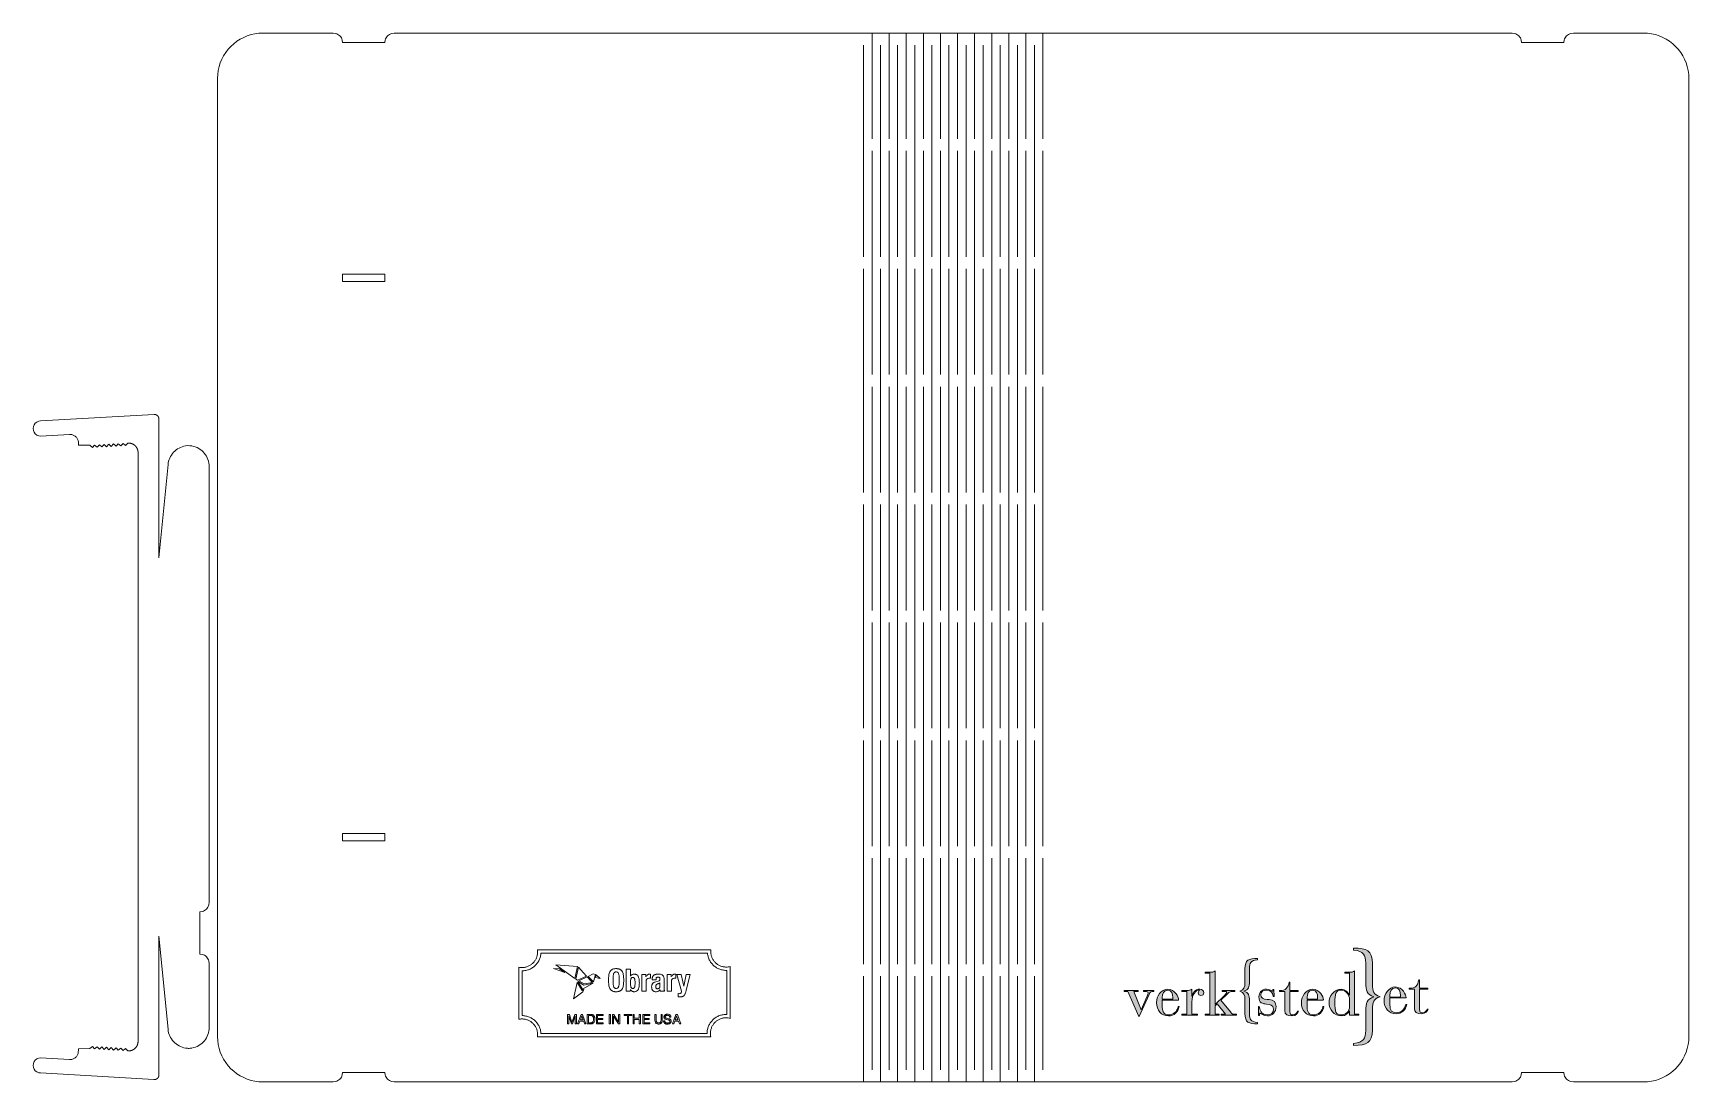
# Model space of a CAD drawing. Header units: inches. Extents: x 81 to 430, y 6 to 227.
import ezdxf

# ---------------------------------------------------------------- set-up
doc = ezdxf.new("R2010")
doc.units = ezdxf.units.IN
doc.header["$MEASUREMENT"] = 0
doc.layers.add('Layer 1', color=7, linetype='Continuous')

msp = doc.modelspace()

# ---------------------------------------------------------------- hatches: boundary and pattern name
at = {"layer": 'Layer 1'}
h = msp.add_hatch(color=250, dxfattribs=at)
h.dxf.hatch_style = 2
edge = h.paths.add_edge_path()
edge.add_spline(control_points=[(336.75, 23.16), (336.75, 24.16), (336.55, 24.65), (335.66, 24.94), (336.55, 25.22), (336.75, 25.71), (336.75, 26.71), (336.75, 26.71), (336.75, 29.66), (336.75, 29.66), (336.75, 31.52), (337.54, 31.83), (339.41, 31.83), (339.41, 31.83), (339.41, 31.56), (339.41, 31.56), (337.95, 31.42), (337.69, 30.82), (337.69, 29.75), (337.69, 29.75), (337.69, 26.94), (337.69, 26.94), (337.69, 25.84), (337.52, 25.22), (336.53, 24.95), (336.53, 24.95), (336.53, 24.92), (336.53, 24.92), (337.52, 24.65), (337.69, 24.04), (337.69, 22.93), (337.69, 22.93), (337.69, 20.13), (337.69, 20.13), (337.69, 19.06), (337.95, 18.46), (339.41, 18.31), (339.41, 18.31), (339.41, 18.04), (339.41, 18.04), (337.54, 18.04), (336.75, 18.36), (336.75, 20.22), (336.75, 20.22), (336.75, 23.16), (336.75, 23.16)], knot_values=[0, 0, 0, 0, 1, 1, 1, 2, 2, 2, 3, 3, 3, 4, 4, 4, 5, 5, 5, 6, 6, 6, 7, 7, 7, 8, 8, 8, 9, 9, 9, 10, 10, 10, 11, 11, 11, 12, 12, 12, 13, 13, 13, 14, 14, 14, 15, 15, 15, 15], degree=3, periodic=1)
h = msp.add_hatch(color=250, dxfattribs=at)
h.dxf.hatch_style = 2
edge = h.paths.add_edge_path()
edge.add_spline(control_points=[(362.19, 20.77), (362.19, 22.41), (362.45, 23.32), (363.91, 23.73), (363.91, 23.73), (363.91, 23.77), (363.91, 23.77), (362.45, 24.17), (362.19, 25.09), (362.19, 26.72), (362.19, 26.72), (362.19, 30.89), (362.19, 30.89), (362.19, 32.48), (361.81, 33.37), (359.64, 33.59), (359.64, 33.59), (359.64, 33.99), (359.64, 33.99), (362.43, 33.99), (363.59, 33.52), (363.59, 30.76), (363.59, 30.76), (363.59, 26.38), (363.59, 26.38), (363.59, 24.9), (363.89, 24.17), (365.21, 23.75), (363.89, 23.32), (363.59, 22.6), (363.59, 21.11), (363.59, 21.11), (363.59, 16.74), (363.59, 16.74), (363.59, 13.97), (362.43, 13.51), (359.64, 13.51), (359.64, 13.51), (359.64, 13.91), (359.64, 13.91), (361.81, 14.12), (362.19, 15.02), (362.19, 16.61), (362.19, 16.61), (362.19, 20.77), (362.19, 20.77)], knot_values=[0, 0, 0, 0, 1, 1, 1, 2, 2, 2, 3, 3, 3, 4, 4, 4, 5, 5, 5, 6, 6, 6, 7, 7, 7, 8, 8, 8, 9, 9, 9, 10, 10, 10, 11, 11, 11, 12, 12, 12, 13, 13, 13, 14, 14, 14, 15, 15, 15, 15], degree=3, periodic=1)
h = msp.add_hatch(color=250, dxfattribs=at)
h.dxf.hatch_style = 2
edge = h.paths.add_edge_path()
edge.add_spline(control_points=[(329.38, 28.69), (329.38, 28.69), (328.37, 28.69), (328.37, 28.69), (328.37, 28.69), (328.37, 28.9), (328.37, 28.9), (328.37, 28.9), (329.38, 28.9), (329.38, 28.9), (329.78, 28.9), (330.19, 28.92), (330.44, 29.22), (330.44, 29.22), (330.44, 22.14), (330.44, 22.14), (330.44, 22.14), (332.48, 24.09), (332.48, 24.09), (332.76, 24.36), (332.92, 24.59), (332.92, 24.68), (332.92, 24.82), (332.74, 24.88), (332.35, 24.88), (332.35, 24.88), (331.92, 24.88), (331.92, 24.88), (331.92, 24.88), (331.92, 25.08), (331.92, 25.08), (331.92, 25.08), (334.6, 25.08), (334.6, 25.08), (334.6, 25.08), (334.6, 24.88), (334.6, 24.88), (334.6, 24.88), (334.15, 24.88), (334.15, 24.88), (333.72, 24.88), (333.52, 24.78), (333.09, 24.37), (333.09, 24.37), (331.68, 23.04), (331.68, 23.04), (331.68, 23.04), (333.67, 20.56), (333.67, 20.56), (333.95, 20.22), (334.05, 20.08), (334.29, 20.08), (334.29, 20.08), (334.94, 20.08), (334.94, 20.08), (334.94, 20.08), (334.94, 19.87), (334.94, 19.87), (334.94, 19.87), (331.75, 19.87), (331.75, 19.87), (331.75, 19.87), (331.75, 20.08), (331.75, 20.08), (331.75, 20.08), (332.67, 20.08), (332.67, 20.08), (332.67, 20.08), (330.89, 22.28), (330.89, 22.28), (330.89, 22.28), (330.44, 21.86), (330.44, 21.86), (330.44, 21.86), (330.44, 20.08), (330.44, 20.08), (330.44, 20.08), (331.33, 20.08), (331.33, 20.08), (331.33, 20.08), (331.33, 19.87), (331.33, 19.87), (331.33, 19.87), (328.37, 19.87), (328.37, 19.87), (328.37, 19.87), (328.37, 20.08), (328.37, 20.08), (328.37, 20.08), (329.38, 20.08), (329.38, 20.08), (329.38, 20.08), (329.38, 28.69), (329.38, 28.69)], knot_values=[0, 0, 0, 0, 1, 1, 1, 2, 2, 2, 3, 3, 3, 4, 4, 4, 5, 5, 5, 6, 6, 6, 7, 7, 7, 8, 8, 8, 9, 9, 9, 10, 10, 10, 11, 11, 11, 12, 12, 12, 13, 13, 13, 14, 14, 14, 15, 15, 15, 16, 16, 16, 17, 17, 17, 18, 18, 18, 19, 19, 19, 20, 20, 20, 21, 21, 21, 22, 22, 22, 23, 23, 23, 24, 24, 24, 25, 25, 25, 26, 26, 26, 27, 27, 27, 28, 28, 28, 29, 29, 29, 30, 30, 30, 31, 31, 31, 31], degree=3, periodic=1)
h = msp.add_hatch(color=250, dxfattribs=at)
h.dxf.hatch_style = 2
edge = h.paths.add_edge_path()
edge.add_spline(control_points=[(358.78, 20.8), (358.78, 20.8), (358.75, 20.8), (358.75, 20.8), (358.56, 20.37), (357.97, 19.72), (357.09, 19.72), (355.5, 19.72), (354.47, 21.06), (354.47, 22.54), (354.47, 23.79), (355.48, 25.36), (357, 25.36), (357.92, 25.36), (358.53, 24.67), (358.75, 24.07), (358.75, 24.07), (358.78, 24.07), (358.78, 24.07), (358.78, 24.07), (358.78, 28.69), (358.78, 28.69), (358.78, 28.69), (357.76, 28.69), (357.76, 28.69), (357.76, 28.69), (357.76, 28.9), (357.76, 28.9), (357.76, 28.9), (358.78, 28.9), (358.78, 28.9), (359.19, 28.9), (359.59, 28.92), (359.85, 29.22), (359.85, 29.22), (359.85, 20.08), (359.85, 20.08), (359.85, 20.08), (360.72, 20.08), (360.72, 20.08), (360.72, 20.08), (360.72, 19.87), (360.72, 19.87), (360.72, 19.87), (358.78, 19.87), (358.78, 19.87), (358.78, 19.87), (358.78, 20.8), (358.78, 20.8)], knot_values=[0, 0, 0, 0, 1, 1, 1, 2, 2, 2, 3, 3, 3, 4, 4, 4, 5, 5, 5, 6, 6, 6, 7, 7, 7, 8, 8, 8, 9, 9, 9, 10, 10, 10, 11, 11, 11, 12, 12, 12, 13, 13, 13, 14, 14, 14, 15, 15, 15, 16, 16, 16, 16], degree=3, periodic=1)
edge = h.paths.add_edge_path()
edge.add_spline(control_points=[(358.78, 23.19), (358.78, 24.12), (358.06, 25.16), (357, 25.16), (355.88, 25.16), (355.69, 24.28), (355.69, 22.54), (355.69, 20.65), (355.84, 19.93), (357.09, 19.93), (357.95, 19.93), (358.79, 20.65), (358.78, 21.7), (358.78, 21.7), (358.78, 23.19), (358.78, 23.19)], knot_values=[0, 0, 0, 0, 1, 1, 1, 2, 2, 2, 3, 3, 3, 4, 4, 4, 5, 5, 5, 5], degree=3, periodic=1)
h = msp.add_hatch(color=250, dxfattribs=at)
h.dxf.hatch_style = 2
edge = h.paths.add_edge_path()
edge.add_spline(control_points=[(312.07, 24.88), (312.07, 24.88), (311.33, 24.88), (311.33, 24.88), (311.33, 24.88), (311.33, 25.08), (311.33, 25.08), (311.33, 25.08), (314.24, 25.08), (314.24, 25.08), (314.24, 25.08), (314.24, 24.88), (314.24, 24.88), (314.24, 24.88), (313.3, 24.88), (313.3, 24.88), (313.3, 24.88), (314.9, 21.02), (314.9, 21.02), (314.9, 21.02), (316.15, 23.85), (316.15, 23.85), (316.29, 24.17), (316.36, 24.41), (316.36, 24.55), (316.36, 24.84), (316.01, 24.88), (315.79, 24.88), (315.79, 24.88), (315.35, 24.88), (315.35, 24.88), (315.35, 24.88), (315.35, 25.08), (315.35, 25.08), (315.35, 25.08), (317.56, 25.08), (317.56, 25.08), (317.56, 25.08), (317.56, 24.88), (317.56, 24.88), (316.97, 24.88), (316.82, 24.83), (316.55, 24.23), (316.55, 24.23), (314.48, 19.57), (314.48, 19.57), (314.48, 19.57), (314.38, 19.57), (314.38, 19.57), (314.38, 19.57), (312.07, 24.88), (312.07, 24.88)], knot_values=[0, 0, 0, 0, 1, 1, 1, 2, 2, 2, 3, 3, 3, 4, 4, 4, 5, 5, 5, 6, 6, 6, 7, 7, 7, 8, 8, 8, 9, 9, 9, 10, 10, 10, 11, 11, 11, 12, 12, 12, 13, 13, 13, 14, 14, 14, 15, 15, 15, 16, 16, 16, 17, 17, 17, 17], degree=3, periodic=1)
h = msp.add_hatch(color=250, dxfattribs=at)
h.dxf.hatch_style = 2
edge = h.paths.add_edge_path()
edge.add_spline(control_points=[(319.32, 21.84), (319.31, 20.94), (319.44, 19.93), (320.63, 19.93), (321.7, 19.93), (322.49, 20.64), (322.67, 21.68), (322.67, 21.68), (322.87, 21.68), (322.87, 21.68), (322.67, 20.51), (321.8, 19.72), (320.63, 19.72), (319.15, 19.72), (318.1, 20.87), (318.1, 22.54), (318.1, 23.78), (319.09, 25.36), (320.48, 25.36), (321.98, 25.36), (322.76, 23.69), (322.76, 23.15), (322.76, 23.08), (322.72, 23.04), (322.64, 23.04), (322.64, 23.04), (319.32, 23.04), (319.32, 23.04), (319.32, 23.04), (319.32, 21.84), (319.32, 21.84)], knot_values=[0, 0, 0, 0, 1, 1, 1, 2, 2, 2, 3, 3, 3, 4, 4, 4, 5, 5, 5, 6, 6, 6, 7, 7, 7, 8, 8, 8, 9, 9, 9, 10, 10, 10, 10], degree=3, periodic=1)
edge = h.paths.add_edge_path()
edge.add_spline(control_points=[(321.53, 23.6), (321.53, 24.41), (321.32, 25.16), (320.48, 25.16), (319.59, 25.16), (319.32, 24.41), (319.32, 23.6), (319.32, 23.6), (319.32, 23.24), (319.32, 23.24), (319.32, 23.24), (321.45, 23.24), (321.45, 23.24), (321.51, 23.24), (321.53, 23.28), (321.53, 23.33), (321.53, 23.33), (321.53, 23.6), (321.53, 23.6)], knot_values=[0, 0, 0, 0, 1, 1, 1, 2, 2, 2, 3, 3, 3, 4, 4, 4, 5, 5, 5, 6, 6, 6, 6], degree=3, periodic=1)
h = msp.add_hatch(color=250, dxfattribs=at)
h.dxf.hatch_style = 2
edge = h.paths.add_edge_path()
edge.add_spline(control_points=[(324.5, 24.88), (324.5, 24.88), (323.43, 24.88), (323.43, 24.88), (323.43, 24.88), (323.43, 25.08), (323.43, 25.08), (323.43, 25.08), (324.5, 25.08), (324.5, 25.08), (324.9, 25.08), (325.31, 25.11), (325.56, 25.36), (325.56, 25.36), (325.56, 23.86), (325.56, 23.86), (325.56, 23.86), (325.59, 23.86), (325.59, 23.86), (325.74, 24.44), (326.19, 25.36), (327.23, 25.36), (327.7, 25.36), (328.07, 25.06), (328.07, 24.61), (328.07, 24.28), (327.86, 24.02), (327.48, 24.02), (327.06, 24.02), (326.92, 24.23), (326.92, 24.58), (326.92, 24.86), (327.06, 25.05), (327.2, 25.12), (327.15, 25.16), (327.09, 25.16), (327.02, 25.16), (326.5, 25.16), (325.56, 24.34), (325.56, 22.68), (325.56, 22.68), (325.56, 20.08), (325.56, 20.08), (325.56, 20.08), (326.72, 20.08), (326.72, 20.08), (326.72, 20.08), (326.72, 19.87), (326.72, 19.87), (326.72, 19.87), (323.43, 19.87), (323.43, 19.87), (323.43, 19.87), (323.43, 20.08), (323.43, 20.08), (323.43, 20.08), (324.5, 20.08), (324.5, 20.08), (324.5, 20.08), (324.5, 24.88), (324.5, 24.88)], knot_values=[0, 0, 0, 0, 1, 1, 1, 2, 2, 2, 3, 3, 3, 4, 4, 4, 5, 5, 5, 6, 6, 6, 7, 7, 7, 8, 8, 8, 9, 9, 9, 10, 10, 10, 11, 11, 11, 12, 12, 12, 13, 13, 13, 14, 14, 14, 15, 15, 15, 16, 16, 16, 17, 17, 17, 18, 18, 18, 19, 19, 19, 20, 20, 20, 20], degree=3, periodic=1)
h = msp.add_hatch(color=250, dxfattribs=at)
h.dxf.hatch_style = 2
edge = h.paths.add_edge_path()
edge.add_spline(control_points=[(339.59, 21.72), (339.59, 21.72), (339.76, 21.72), (339.76, 21.72), (339.86, 21.07), (340.19, 19.93), (341.52, 19.93), (342.22, 19.93), (342.76, 20.38), (342.76, 21.11), (342.76, 22.11), (341.99, 22.12), (341.32, 22.2), (340.49, 22.29), (339.69, 22.4), (339.69, 23.73), (339.69, 24.64), (340.29, 25.36), (341.28, 25.36), (341.97, 25.36), (342.44, 24.92), (342.56, 24.92), (342.64, 24.92), (342.65, 25.01), (342.65, 25.19), (342.65, 25.19), (342.65, 25.29), (342.65, 25.29), (342.65, 25.29), (342.83, 25.29), (342.83, 25.29), (342.83, 25.29), (342.88, 23.78), (342.88, 23.78), (342.88, 23.78), (342.72, 23.78), (342.72, 23.78), (342.63, 24.5), (342.25, 25.16), (341.24, 25.16), (340.59, 25.16), (340.07, 24.81), (340.07, 24.14), (340.07, 23.48), (340.57, 23.25), (341.41, 23.2), (341.41, 23.2), (341.84, 23.18), (341.84, 23.18), (342.87, 23.11), (343.29, 22.56), (343.29, 21.68), (343.29, 20.5), (342.5, 19.72), (341.52, 19.72), (340.52, 19.72), (340.21, 20.27), (339.96, 20.27), (339.79, 20.27), (339.83, 20.06), (339.81, 19.8), (339.81, 19.8), (339.62, 19.8), (339.62, 19.8), (339.62, 19.8), (339.59, 21.72), (339.59, 21.72)], knot_values=[0, 0, 0, 0, 1, 1, 1, 2, 2, 2, 3, 3, 3, 4, 4, 4, 5, 5, 5, 6, 6, 6, 7, 7, 7, 8, 8, 8, 9, 9, 9, 10, 10, 10, 11, 11, 11, 12, 12, 12, 13, 13, 13, 14, 14, 14, 15, 15, 15, 16, 16, 16, 17, 17, 17, 18, 18, 18, 19, 19, 19, 20, 20, 20, 21, 21, 21, 22, 22, 22, 22], degree=3, periodic=1)
h = msp.add_hatch(color=250, dxfattribs=at)
h.dxf.hatch_style = 2
edge = h.paths.add_edge_path()
edge.add_spline(control_points=[(345.14, 24.88), (345.14, 24.88), (344.04, 24.88), (344.04, 24.88), (344.04, 24.88), (344.04, 25.08), (344.04, 25.08), (345.36, 25.06), (345.84, 25.62), (346.06, 26.86), (346.06, 26.86), (346.21, 26.86), (346.21, 26.86), (346.21, 26.86), (346.21, 25.08), (346.21, 25.08), (346.21, 25.08), (347.97, 25.08), (347.97, 25.08), (347.97, 25.08), (347.97, 24.88), (347.97, 24.88), (347.97, 24.88), (346.21, 24.88), (346.21, 24.88), (346.21, 24.88), (346.21, 20.61), (346.21, 20.61), (346.21, 20.09), (346.43, 19.93), (346.83, 19.93), (347.47, 19.93), (347.75, 20.51), (347.83, 20.73), (347.83, 20.73), (348.02, 20.69), (348.02, 20.69), (347.93, 20.38), (347.56, 19.72), (346.62, 19.72), (345.73, 19.72), (345.14, 20.01), (345.14, 20.85), (345.14, 20.85), (345.14, 24.88), (345.14, 24.88)], knot_values=[0, 0, 0, 0, 1, 1, 1, 2, 2, 2, 3, 3, 3, 4, 4, 4, 5, 5, 5, 6, 6, 6, 7, 7, 7, 8, 8, 8, 9, 9, 9, 10, 10, 10, 11, 11, 11, 12, 12, 12, 13, 13, 13, 14, 14, 14, 15, 15, 15, 15], degree=3, periodic=1)
h = msp.add_hatch(color=250, dxfattribs=at)
h.dxf.hatch_style = 2
edge = h.paths.add_edge_path()
edge.add_spline(control_points=[(349.85, 21.84), (349.83, 20.94), (349.96, 19.93), (351.16, 19.93), (352.22, 19.93), (353.01, 20.64), (353.19, 21.68), (353.19, 21.68), (353.39, 21.68), (353.39, 21.68), (353.19, 20.51), (352.32, 19.72), (351.16, 19.72), (349.67, 19.72), (348.63, 20.87), (348.63, 22.54), (348.63, 23.78), (349.62, 25.36), (351, 25.36), (352.5, 25.36), (353.28, 23.69), (353.28, 23.15), (353.28, 23.08), (353.24, 23.04), (353.16, 23.04), (353.16, 23.04), (349.85, 23.04), (349.85, 23.04), (349.85, 23.04), (349.85, 21.84), (349.85, 21.84)], knot_values=[0, 0, 0, 0, 1, 1, 1, 2, 2, 2, 3, 3, 3, 4, 4, 4, 5, 5, 5, 6, 6, 6, 7, 7, 7, 8, 8, 8, 9, 9, 9, 10, 10, 10, 10], degree=3, periodic=1)
edge = h.paths.add_edge_path()
edge.add_spline(control_points=[(352.06, 23.6), (352.06, 24.41), (351.84, 25.16), (351, 25.16), (350.11, 25.16), (349.85, 24.41), (349.85, 23.6), (349.85, 23.6), (349.85, 23.24), (349.85, 23.24), (349.85, 23.24), (351.97, 23.24), (351.97, 23.24), (352.03, 23.24), (352.06, 23.28), (352.06, 23.33), (352.06, 23.33), (352.06, 23.6), (352.06, 23.6)], knot_values=[0, 0, 0, 0, 1, 1, 1, 2, 2, 2, 3, 3, 3, 4, 4, 4, 5, 5, 5, 6, 6, 6, 6], degree=3, periodic=1)
h = msp.add_hatch(color=250, dxfattribs=at)
h.dxf.hatch_style = 2
edge = h.paths.add_edge_path()
edge.add_spline(control_points=[(367.28, 22.29), (367.27, 21.39), (367.4, 20.37), (368.59, 20.37), (369.66, 20.37), (370.45, 21.08), (370.62, 22.13), (370.62, 22.13), (370.83, 22.13), (370.83, 22.13), (370.62, 20.96), (369.76, 20.17), (368.59, 20.17), (367.1, 20.17), (366.06, 21.31), (366.06, 22.99), (366.06, 24.22), (367.05, 25.81), (368.44, 25.81), (369.94, 25.81), (370.71, 24.13), (370.71, 23.6), (370.71, 23.52), (370.68, 23.49), (370.6, 23.49), (370.6, 23.49), (367.28, 23.49), (367.28, 23.49), (367.28, 23.49), (367.28, 22.29), (367.28, 22.29)], knot_values=[0, 0, 0, 0, 1, 1, 1, 2, 2, 2, 3, 3, 3, 4, 4, 4, 5, 5, 5, 6, 6, 6, 7, 7, 7, 8, 8, 8, 9, 9, 9, 10, 10, 10, 10], degree=3, periodic=1)
edge = h.paths.add_edge_path()
edge.add_spline(control_points=[(369.49, 24.05), (369.49, 24.86), (369.28, 25.61), (368.44, 25.61), (367.55, 25.61), (367.28, 24.86), (367.28, 24.05), (367.28, 24.05), (367.28, 23.69), (367.28, 23.69), (367.28, 23.69), (369.41, 23.69), (369.41, 23.69), (369.47, 23.69), (369.49, 23.73), (369.49, 23.78), (369.49, 23.78), (369.49, 24.05), (369.49, 24.05)], knot_values=[0, 0, 0, 0, 1, 1, 1, 2, 2, 2, 3, 3, 3, 4, 4, 4, 5, 5, 5, 6, 6, 6, 6], degree=3, periodic=1)
h = msp.add_hatch(color=250, dxfattribs=at)
h.dxf.hatch_style = 2
edge = h.paths.add_edge_path()
edge.add_spline(control_points=[(372.45, 25.33), (372.45, 25.33), (371.35, 25.33), (371.35, 25.33), (371.35, 25.33), (371.35, 25.53), (371.35, 25.53), (372.67, 25.51), (373.15, 26.07), (373.37, 27.31), (373.37, 27.31), (373.52, 27.31), (373.52, 27.31), (373.52, 27.31), (373.52, 25.53), (373.52, 25.53), (373.52, 25.53), (375.28, 25.53), (375.28, 25.53), (375.28, 25.53), (375.28, 25.33), (375.28, 25.33), (375.28, 25.33), (373.52, 25.33), (373.52, 25.33), (373.52, 25.33), (373.52, 21.06), (373.52, 21.06), (373.52, 20.54), (373.74, 20.37), (374.15, 20.37), (374.78, 20.37), (375.06, 20.96), (375.14, 21.17), (375.14, 21.17), (375.33, 21.14), (375.33, 21.14), (375.24, 20.83), (374.87, 20.17), (373.93, 20.17), (373.04, 20.17), (372.45, 20.46), (372.45, 21.3), (372.45, 21.3), (372.45, 25.33), (372.45, 25.33)], knot_values=[0, 0, 0, 0, 1, 1, 1, 2, 2, 2, 3, 3, 3, 4, 4, 4, 5, 5, 5, 6, 6, 6, 7, 7, 7, 8, 8, 8, 9, 9, 9, 10, 10, 10, 11, 11, 11, 12, 12, 12, 13, 13, 13, 14, 14, 14, 15, 15, 15, 15], degree=3, periodic=1)

# ---------------------------------------------------------------- linework, layer by layer
at = {"layer": 'Layer 1', "color": 7, "lineweight": 20}
for points in [[(129.8, 226.8), (128.97, 226.76)], [(129.8, 226.8), (144.62, 226.8)], [(144.62, 226.8), (145.14, 226.73)], [(157.51, 226.8), (156.99, 226.73)], [(157.51, 226.8), (256.37, 226.8)], [(256.37, 226.8), (258.17, 226.8)], [(258.17, 226.8), (258.17, 204.5)], [(258.17, 226.8), (259.97, 226.8)], [(261.77, 226.8), (259.97, 226.8)], [(261.77, 226.8), (261.77, 204.5)], [(265.37, 226.8), (261.77, 226.8)], [(265.37, 226.8), (265.37, 204.5)], [(268.98, 226.8), (265.37, 226.8)], [(268.98, 226.8), (268.98, 204.5)], [(272.58, 226.8), (268.98, 226.8)], [(272.58, 226.8), (272.58, 204.5)], [(276.18, 226.8), (272.58, 226.8)], [(276.18, 226.8), (276.18, 204.5)], [(279.78, 226.8), (276.18, 226.8)], [(279.78, 226.8), (279.78, 204.5)], [(283.38, 226.8), (279.78, 226.8)], [(283.38, 226.8), (283.38, 204.5)], [(286.99, 226.8), (283.38, 226.8)], [(286.99, 226.8), (286.99, 204.5)], [(290.59, 226.8), (286.99, 226.8)], [(290.59, 226.8), (290.59, 204.5)], [(294.19, 226.8), (290.59, 226.8)], [(294.19, 226.8), (294.19, 204.5)], [(393.05, 226.8), (294.19, 226.8)], [(393.05, 226.8), (393.56, 226.73)], [(405.94, 226.8), (405.42, 226.73)], [(420.76, 226.8), (405.94, 226.8)], [(421.59, 226.76), (420.76, 226.8)], [(122.5, 223.39), (121.99, 222.73)], [(123.06, 224.01), (122.5, 223.39)], [(123.67, 224.57), (123.06, 224.01)], [(124.33, 225.07), (123.67, 224.57)], [(125.03, 225.52), (124.33, 225.07)], [(125.77, 225.9), (125.03, 225.52)], [(126.54, 226.22), (125.77, 225.9)], [(127.33, 226.47), (126.54, 226.22)], [(128.14, 226.65), (127.33, 226.47)], [(128.97, 226.76), (128.14, 226.65)], [(145.14, 226.73), (145.39, 226.64)], [(145.39, 226.64), (145.62, 226.53)], [(145.62, 226.53), (145.84, 226.38)], [(145.84, 226.38), (146.04, 226.21)], [(146.04, 226.21), (146.21, 226.01)], [(146.21, 226.01), (146.35, 225.8)], [(146.35, 225.8), (146.47, 225.56)], [(146.47, 225.56), (146.55, 225.31)], [(146.55, 225.31), (146.62, 224.8)], [(155.51, 224.8), (146.62, 224.8)], [(155.58, 225.31), (155.51, 224.8)], [(155.66, 225.56), (155.58, 225.31)], [(155.78, 225.8), (155.66, 225.56)], [(155.93, 226.01), (155.78, 225.8)], [(156.1, 226.21), (155.93, 226.01)], [(156.29, 226.38), (156.1, 226.21)], [(156.51, 226.53), (156.29, 226.38)], [(156.75, 226.64), (156.51, 226.53)], [(156.99, 226.73), (156.75, 226.64)], [(256.37, 179.67), (256.37, 224.26)], [(259.97, 179.67), (259.97, 224.26)], [(263.57, 179.67), (263.57, 224.26)], [(267.18, 179.67), (267.18, 224.26)], [(270.78, 179.67), (270.78, 224.26)], [(274.38, 179.67), (274.38, 224.26)], [(277.98, 179.67), (277.98, 224.26)], [(281.58, 179.67), (281.58, 224.26)], [(285.18, 179.67), (285.18, 224.26)], [(288.79, 179.67), (288.79, 224.26)], [(292.39, 179.67), (292.39, 224.26)], [(393.56, 226.73), (393.81, 226.64)], [(393.81, 226.64), (394.05, 226.53)], [(394.05, 226.53), (394.26, 226.38)], [(394.26, 226.38), (394.46, 226.21)], [(394.46, 226.21), (394.63, 226.01)], [(394.63, 226.01), (394.78, 225.8)], [(394.78, 225.8), (394.89, 225.56)], [(394.89, 225.56), (394.98, 225.31)], [(394.98, 225.31), (395.05, 224.8)], [(403.94, 224.8), (395.05, 224.8)], [(404.01, 225.31), (403.94, 224.8)], [(404.09, 225.56), (404.01, 225.31)], [(404.2, 225.8), (404.09, 225.56)], [(404.35, 226.01), (404.2, 225.8)], [(404.52, 226.21), (404.35, 226.01)], [(404.72, 226.38), (404.52, 226.21)], [(404.94, 226.53), (404.72, 226.38)], [(405.17, 226.64), (404.94, 226.53)], [(405.42, 226.73), (405.17, 226.64)], [(422.42, 226.65), (421.59, 226.76)], [(423.23, 226.47), (422.42, 226.65)], [(424.02, 226.22), (423.23, 226.47)], [(424.79, 225.9), (424.02, 226.22)], [(425.52, 225.52), (424.79, 225.9)], [(426.23, 225.07), (425.52, 225.52)], [(426.88, 224.57), (426.23, 225.07)], [(427.5, 224.01), (426.88, 224.57)], [(428.06, 223.39), (427.5, 224.01)], [(428.56, 222.73), (428.06, 223.39)], [(120.85, 220.53), (120.6, 219.74)], [(121.16, 221.3), (120.85, 220.53)], [(121.55, 222.03), (121.16, 221.3)], [(121.99, 222.73), (121.55, 222.03)], [(429.01, 222.03), (428.56, 222.73)], [(429.39, 221.3), (429.01, 222.03)], [(429.71, 220.53), (429.39, 221.3)], [(429.96, 219.74), (429.71, 220.53)], [(120.31, 218.1), (120.27, 217.27)], [(120.27, 217.27), (120.27, 136.31)], [(120.42, 218.92), (120.31, 218.1)], [(120.6, 219.74), (120.42, 218.92)], [(430.14, 218.92), (429.96, 219.74)], [(430.25, 218.1), (430.14, 218.92)], [(430.29, 217.27), (430.25, 218.1)], [(430.29, 217.27), (430.29, 15.34)], [(258.17, 201.96), (258.17, 154.83)], [(261.77, 201.96), (261.77, 154.83)], [(265.37, 201.96), (265.37, 154.83)], [(268.98, 201.96), (268.98, 154.83)], [(272.58, 201.96), (272.58, 154.83)], [(276.18, 201.96), (276.18, 154.83)], [(279.78, 201.96), (279.78, 154.83)], [(283.38, 201.96), (283.38, 154.83)], [(286.99, 201.96), (286.99, 154.83)], [(290.59, 201.96), (290.59, 154.83)], [(294.19, 201.96), (294.19, 154.83)], [(146.62, 176), (155.51, 176)], [(146.62, 174.47), (146.62, 176)], [(155.51, 174.47), (146.62, 174.47)], [(155.51, 176), (155.51, 174.47)], [(256.37, 130), (256.37, 177.13)], [(259.97, 130), (259.97, 177.13)], [(263.57, 130), (263.57, 177.13)], [(267.18, 130), (267.18, 177.13)], [(270.78, 130), (270.78, 177.13)], [(274.38, 130), (274.38, 177.13)], [(277.98, 130), (277.98, 177.13)], [(281.58, 130), (281.58, 177.13)], [(285.18, 130), (285.18, 177.13)], [(288.79, 130), (288.79, 177.13)], [(292.39, 130), (292.39, 177.13)], [(258.17, 152.29), (258.17, 105.16)], [(261.77, 152.29), (261.77, 105.16)], [(265.37, 152.29), (265.37, 105.16)], [(268.98, 152.29), (268.98, 105.16)], [(272.58, 152.29), (272.58, 105.16)], [(276.18, 152.29), (276.18, 105.16)], [(279.78, 152.29), (279.78, 105.16)], [(283.38, 152.29), (283.38, 105.16)], [(286.99, 152.29), (286.99, 105.16)], [(290.59, 152.29), (290.59, 105.16)], [(294.19, 152.29), (294.19, 105.16)], [(81.46, 143.89), (81.4, 143.47)], [(81.4, 143.47), (81.46, 143.06)], [(81.62, 144.27), (81.46, 143.89)], [(81.46, 143.06), (81.62, 142.68)], [(81.87, 144.6), (81.62, 144.27)], [(82.2, 144.85), (81.87, 144.6)], [(82.58, 145.01), (82.2, 144.85)], [(82.99, 145.07), (82.58, 145.01)], [(82.99, 145.07), (106.9, 146.46)], [(106.9, 146.46), (106.94, 146.46)], [(106.94, 146.46), (106.98, 146.46)], [(106.98, 146.46), (107.02, 146.46)], [(107.02, 146.46), (107.04, 146.45)], [(107.04, 146.45), (107.07, 146.45)], [(107.07, 146.45), (107.09, 146.45)], [(107.09, 146.45), (107.12, 146.44)], [(107.12, 146.44), (107.14, 146.44)], [(107.14, 146.44), (107.17, 146.43)], [(107.17, 146.43), (107.19, 146.42)], [(107.19, 146.42), (107.22, 146.42)], [(107.22, 146.42), (107.24, 146.41)], [(107.24, 146.41), (107.27, 146.4)], [(107.27, 146.4), (107.29, 146.39)], [(107.29, 146.39), (107.31, 146.38)], [(107.31, 146.38), (107.34, 146.37)], [(107.34, 146.37), (107.36, 146.36)], [(107.36, 146.36), (107.38, 146.35)], [(107.38, 146.35), (107.41, 146.34)], [(107.41, 146.34), (107.43, 146.32)], [(107.43, 146.32), (107.45, 146.31)], [(107.45, 146.31), (107.47, 146.3)], [(107.47, 146.3), (107.49, 146.28)], [(107.49, 146.28), (107.52, 146.26)], [(107.52, 146.26), (107.55, 146.24)], [(107.55, 146.24), (107.58, 146.21)], [(107.58, 146.21), (107.61, 146.19)], [(107.61, 146.19), (107.64, 146.16)], [(107.64, 146.16), (107.66, 146.14)], [(107.66, 146.14), (107.69, 146.11)], [(107.69, 146.11), (107.71, 146.08)], [(107.71, 146.08), (107.73, 146.06)], [(107.73, 146.06), (107.74, 146.04)], [(107.74, 146.04), (107.76, 146.02)], [(107.76, 146.02), (107.77, 145.99)], [(107.77, 145.99), (107.78, 145.97)], [(107.78, 145.97), (107.8, 145.95)], [(107.8, 145.95), (107.81, 145.93)], [(107.81, 145.93), (107.82, 145.9)], [(107.82, 145.9), (107.83, 145.88)], [(107.83, 145.88), (107.84, 145.86)], [(107.84, 145.86), (107.85, 145.83)], [(107.85, 145.83), (107.86, 145.81)], [(107.86, 145.81), (107.87, 145.79)], [(107.87, 145.79), (107.88, 145.76)], [(107.88, 145.76), (107.88, 145.74)], [(107.88, 145.74), (107.89, 145.71)], [(107.89, 145.71), (107.9, 145.69)], [(107.9, 145.69), (107.9, 145.66)], [(107.9, 145.66), (107.91, 145.64)], [(107.91, 145.64), (107.91, 145.61)], [(107.91, 145.61), (107.92, 145.57)], [(107.92, 145.57), (107.92, 145.54)], [(107.92, 145.54), (107.92, 145.5)], [(107.92, 145.5), (107.92, 145.46)], [(107.92, 145.46), (107.92, 143.46)], [(107.92, 143.46), (107.92, 116.23)], [(81.62, 142.68), (81.87, 142.35)], [(81.87, 142.35), (82.2, 142.1)], [(82.2, 142.1), (82.58, 141.94)], [(82.58, 141.94), (82.99, 141.88)], [(82.99, 141.88), (89.08, 142.24)], [(89.08, 142.24), (89.24, 142.24)], [(89.24, 142.24), (89.4, 142.23)], [(89.4, 142.23), (89.56, 142.2)], [(89.56, 142.2), (89.72, 142.16)], [(89.72, 142.16), (89.87, 142.11)], [(89.87, 142.11), (90.01, 142.04)], [(90.01, 142.04), (90.15, 141.96)], [(90.15, 141.96), (90.28, 141.86)], [(90.28, 141.86), (90.4, 141.76)], [(90.4, 141.76), (90.52, 141.64)], [(90.52, 141.64), (90.62, 141.52)], [(90.62, 141.52), (90.71, 141.38)], [(90.71, 141.38), (90.78, 141.24)], [(90.78, 141.24), (90.85, 141.09)], [(90.85, 141.09), (90.9, 140.94)], [(90.9, 140.94), (90.95, 140.63)], [(90.96, 140), (90.95, 140.63)], [(93.36, 139.94), (90.96, 140)], [(93.89, 139.47), (93.36, 139.94)], [(94.36, 140), (93.89, 139.47)], [(94.89, 139.53), (94.36, 140)], [(95.36, 140.06), (94.89, 139.53)], [(95.88, 139.59), (95.36, 140.06)], [(96.35, 140.12), (95.88, 139.59)], [(96.88, 139.65), (96.35, 140.12)], [(97.35, 140.18), (96.88, 139.65)], [(97.88, 139.71), (97.35, 140.18)], [(98.35, 140.23), (97.88, 139.71)], [(98.88, 139.76), (98.35, 140.23)], [(99.35, 140.29), (98.88, 139.76)], [(99.88, 139.82), (99.35, 140.29)], [(100.35, 140.35), (99.88, 139.82)], [(100.88, 139.88), (100.35, 140.35)], [(101.34, 140.41), (100.88, 139.88)], [(101.4, 140.41), (101.34, 140.41)], [(101.45, 140.41), (101.4, 140.41)], [(101.5, 140.42), (101.45, 140.41)], [(101.55, 140.42), (101.5, 140.42)], [(101.6, 140.41), (101.55, 140.42)], [(101.65, 140.41), (101.6, 140.41)], [(101.7, 140.41), (101.65, 140.41)], [(101.73, 140.4), (101.7, 140.41)], [(101.75, 140.4), (101.73, 140.4)], [(101.78, 140.4), (101.75, 140.4)], [(101.8, 140.39), (101.78, 140.4)], [(101.83, 140.39), (101.8, 140.39)], [(101.85, 140.39), (101.83, 140.39)], [(101.88, 140.38), (101.85, 140.39)], [(101.9, 140.38), (101.88, 140.38)], [(101.93, 140.37), (101.9, 140.38)], [(101.95, 140.37), (101.93, 140.37)], [(101.98, 140.36), (101.95, 140.37)], [(102, 140.36), (101.98, 140.36)], [(102.03, 140.35), (102, 140.36)], [(102.05, 140.34), (102.03, 140.35)], [(102.08, 140.33), (102.05, 140.34)], [(102.1, 140.33), (102.08, 140.33)], [(102.13, 140.32), (102.1, 140.33)], [(102.15, 140.31), (102.13, 140.32)], [(102.18, 140.3), (102.15, 140.31)], [(102.2, 140.29), (102.18, 140.3)], [(102.23, 140.29), (102.2, 140.29)], [(102.25, 140.28), (102.23, 140.29)], [(102.27, 140.27), (102.25, 140.28)], [(102.3, 140.26), (102.27, 140.27)], [(102.32, 140.25), (102.3, 140.26)], [(102.35, 140.24), (102.32, 140.25)], [(102.37, 140.23), (102.35, 140.24)], [(102.39, 140.21), (102.37, 140.23)], [(102.42, 140.2), (102.39, 140.21)], [(102.44, 140.19), (102.42, 140.2)], [(102.46, 140.18), (102.44, 140.19)], [(102.48, 140.17), (102.46, 140.18)], [(102.51, 140.15), (102.48, 140.17)], [(102.53, 140.14), (102.51, 140.15)], [(102.55, 140.13), (102.53, 140.14)], [(102.57, 140.12), (102.55, 140.13)], [(102.59, 140.1), (102.57, 140.12)], [(102.61, 140.09), (102.59, 140.1)], [(102.64, 140.07), (102.61, 140.09)], [(102.66, 140.06), (102.64, 140.07)], [(102.7, 140.03), (102.66, 140.06)], [(102.74, 140), (102.7, 140.03)], [(102.78, 139.97), (102.74, 140)], [(102.82, 139.94), (102.78, 139.97)], [(102.85, 139.9), (102.82, 139.94)], [(102.89, 139.87), (102.85, 139.9)], [(102.93, 139.84), (102.89, 139.87)], [(102.96, 139.8), (102.93, 139.84)], [(103, 139.76), (102.96, 139.8)], [(103.03, 139.73), (103, 139.76)], [(103.06, 139.69), (103.03, 139.73)], [(103.09, 139.65), (103.06, 139.69)], [(103.11, 139.63), (103.09, 139.65)], [(103.12, 139.61), (103.11, 139.63)], [(103.14, 139.59), (103.12, 139.61)], [(103.15, 139.57), (103.14, 139.59)], [(103.17, 139.55), (103.15, 139.57)], [(112.49, 139.51), (112.83, 139.64)], [(112.83, 139.64), (113.18, 139.75)], [(113.18, 139.75), (113.53, 139.82)], [(113.53, 139.82), (113.9, 139.87)], [(114.45, 139.85), (113.9, 139.87)], [(114.45, 139.85), (114.83, 139.8)], [(114.83, 139.8), (115.21, 139.72)], [(115.21, 139.72), (115.58, 139.6)], [(115.58, 139.6), (115.94, 139.45)], [(103.18, 139.52), (103.17, 139.55)], [(103.2, 139.5), (103.18, 139.52)], [(103.21, 139.48), (103.2, 139.5)], [(103.22, 139.46), (103.21, 139.48)], [(103.24, 139.44), (103.22, 139.46)], [(103.25, 139.41), (103.24, 139.44)], [(103.26, 139.39), (103.25, 139.41)], [(103.28, 139.37), (103.26, 139.39)], [(103.29, 139.35), (103.28, 139.37)], [(103.3, 139.32), (103.29, 139.35)], [(103.31, 139.3), (103.3, 139.32)], [(103.32, 139.28), (103.31, 139.3)], [(103.33, 139.25), (103.32, 139.28)], [(103.34, 139.23), (103.33, 139.25)], [(103.35, 139.21), (103.34, 139.23)], [(103.36, 139.18), (103.35, 139.21)], [(103.37, 139.16), (103.36, 139.18)], [(103.38, 139.14), (103.37, 139.16)], [(103.39, 139.11), (103.38, 139.14)], [(103.4, 139.09), (103.39, 139.11)], [(103.41, 139.06), (103.4, 139.09)], [(103.42, 139.04), (103.41, 139.06)], [(103.43, 139.01), (103.42, 139.04)], [(103.43, 138.99), (103.43, 139.01)], [(103.44, 138.96), (103.43, 138.99)], [(103.45, 138.94), (103.44, 138.96)], [(103.45, 138.92), (103.45, 138.94)], [(103.46, 138.89), (103.45, 138.92)], [(103.47, 138.87), (103.46, 138.89)], [(103.47, 138.84), (103.47, 138.87)], [(103.48, 138.82), (103.47, 138.84)], [(103.48, 138.79), (103.48, 138.82)], [(103.49, 138.77), (103.48, 138.79)], [(103.49, 138.74), (103.49, 138.77)], [(103.5, 138.72), (103.49, 138.74)], [(103.5, 138.66), (103.5, 138.72)], [(103.51, 138.61), (103.5, 138.66)], [(103.51, 138.56), (103.51, 138.61)], [(103.52, 138.51), (103.51, 138.56)], [(103.52, 138.46), (103.52, 138.51)], [(103.52, 138.42), (103.52, 138.46)], [(103.52, 138.17), (103.52, 138.42)], [(103.52, 116.23), (103.52, 138.17)], [(109.83, 135.87), (109.88, 136.23)], [(109.88, 136.23), (109.96, 136.58)], [(109.96, 136.58), (110.07, 136.93)], [(110.07, 136.93), (110.21, 137.27)], [(110.21, 137.27), (110.37, 137.59)], [(110.37, 137.59), (110.56, 137.9)], [(110.56, 137.9), (110.78, 138.2)], [(110.78, 138.2), (111.01, 138.47)], [(111.01, 138.47), (111.27, 138.73)], [(111.27, 138.73), (111.55, 138.96)], [(111.55, 138.96), (111.85, 139.17)], [(111.85, 139.17), (112.16, 139.35)], [(112.16, 139.35), (112.49, 139.51)], [(115.94, 139.45), (116.29, 139.28)], [(116.29, 139.28), (116.62, 139.07)], [(116.62, 139.07), (116.92, 138.83)], [(116.92, 138.83), (117.21, 138.57)], [(117.21, 138.57), (117.47, 138.28)], [(117.47, 138.28), (117.71, 137.97)], [(117.71, 137.97), (117.92, 137.65)], [(117.92, 137.65), (118.1, 137.3)], [(118.1, 137.3), (118.25, 136.94)], [(118.25, 136.94), (118.37, 136.57)], [(118.37, 136.57), (118.45, 136.19)], [(118.45, 136.19), (118.5, 135.81)], [(120.27, 96.31), (120.27, 136.31)], [(107.92, 116.23), (109.83, 135.87)], [(118.5, 135.81), (118.52, 135.42)], [(118.52, 135.42), (118.52, 103.58)], [(256.37, 80.32), (256.37, 127.46)], [(259.97, 80.32), (259.97, 127.46)], [(263.57, 80.32), (263.57, 127.46)], [(267.18, 80.32), (267.18, 127.46)], [(270.78, 80.32), (270.78, 127.46)], [(274.38, 80.32), (274.38, 127.46)], [(277.98, 80.32), (277.98, 127.46)], [(281.58, 80.32), (281.58, 127.46)], [(285.18, 80.32), (285.18, 127.46)], [(288.79, 80.32), (288.79, 127.46)], [(292.39, 80.32), (292.39, 127.46)], [(103.52, 103.58), (103.52, 116.23)], [(103.52, 36.53), (103.52, 103.58)], [(118.52, 103.58), (118.52, 43.65)], [(258.17, 102.62), (258.17, 55.49)], [(261.77, 102.62), (261.77, 55.49)], [(265.37, 102.62), (265.37, 55.49)], [(268.98, 102.62), (268.98, 55.49)], [(272.58, 102.62), (272.58, 55.49)], [(276.18, 102.62), (276.18, 55.49)], [(279.78, 102.62), (279.78, 55.49)], [(283.38, 102.62), (283.38, 55.49)], [(286.99, 102.62), (286.99, 55.49)], [(290.59, 102.62), (290.59, 55.49)], [(294.19, 102.62), (294.19, 55.49)], [(120.27, 15.34), (120.27, 96.31)], [(256.37, 30.65), (256.37, 77.78)], [(259.97, 30.65), (259.97, 77.78)], [(263.57, 30.65), (263.57, 77.78)], [(267.18, 30.65), (267.18, 77.78)], [(270.78, 30.65), (270.78, 77.78)], [(274.38, 30.65), (274.38, 77.78)], [(277.98, 30.65), (277.98, 77.78)], [(281.58, 30.65), (281.58, 77.78)], [(285.18, 30.65), (285.18, 77.78)], [(288.79, 30.65), (288.79, 77.78)], [(292.39, 30.65), (292.39, 77.78)], [(146.62, 56.62), (146.62, 58.14)], [(146.62, 58.14), (155.51, 58.14)], [(155.51, 56.62), (146.62, 56.62)], [(155.51, 58.14), (155.51, 56.62)], [(258.17, 52.95), (258.17, 8.36)], [(261.77, 52.95), (261.77, 8.36)], [(265.37, 52.95), (265.37, 8.36)], [(268.98, 52.95), (268.98, 8.36)], [(272.58, 52.95), (272.58, 8.36)], [(276.18, 52.95), (276.18, 8.36)], [(279.78, 52.95), (279.78, 8.36)], [(283.38, 52.95), (283.38, 8.36)], [(286.99, 52.95), (286.99, 8.36)], [(290.59, 52.95), (290.59, 8.36)], [(294.19, 52.95), (294.19, 8.36)], [(117.52, 41.92), (117.28, 41.8)], [(117.74, 42.06), (117.52, 41.92)], [(117.93, 42.23), (117.74, 42.06)], [(118.11, 42.43), (117.93, 42.23)], [(118.25, 42.65), (118.11, 42.43)], [(118.37, 42.88), (118.25, 42.65)], [(118.45, 43.13), (118.37, 42.88)], [(118.52, 43.65), (118.45, 43.13)], [(117.04, 41.72), (116.52, 41.65)], [(116.52, 32.76), (116.52, 41.65)], [(117.28, 41.8), (117.04, 41.72)], [(103.52, 14.6), (103.52, 36.53)], [(107.92, 36.53), (107.92, 9.3)], [(109.83, 16.89), (107.92, 36.53)], [(117.04, 32.69), (116.52, 32.76)], [(117.28, 32.61), (117.04, 32.69)], [(117.52, 32.49), (117.28, 32.61)], [(117.74, 32.35), (117.52, 32.49)], [(117.93, 32.17), (117.74, 32.35)], [(118.11, 31.98), (117.93, 32.17)], [(118.25, 31.76), (118.11, 31.98)], [(118.37, 31.52), (118.25, 31.76)], [(118.45, 31.28), (118.37, 31.52)], [(187.15, 31.36), (187.24, 31.49)], [(187.24, 31.49), (187.31, 31.63)], [(187.31, 31.63), (187.39, 31.77)], [(187.39, 31.77), (187.45, 31.92)], [(187.45, 31.92), (187.51, 32.07)], [(187.51, 32.07), (187.56, 32.22)], [(187.56, 32.22), (187.61, 32.37)], [(187.61, 32.37), (187.64, 32.53)], [(187.64, 32.53), (187.67, 32.7)], [(187.67, 32.7), (187.69, 32.86)], [(187.68, 33.65), (224.2, 33.65)], [(187.7, 33.42), (187.68, 33.65)], [(187.69, 32.86), (187.71, 33.03)], [(187.71, 33.19), (187.7, 33.42)], [(187.71, 33.03), (187.71, 33.19)], [(188.02, 31.47), (187.93, 31.3)], [(188.1, 31.64), (188.02, 31.47)], [(188.17, 31.83), (188.1, 31.64)], [(188.23, 32.01), (188.17, 31.83)], [(188.29, 32.2), (188.23, 32.01)], [(188.33, 32.39), (188.29, 32.2)], [(188.37, 32.59), (188.33, 32.39)], [(188.39, 32.79), (188.37, 32.59)], [(188.4, 32.95), (188.39, 32.79)], [(223.5, 32.95), (188.4, 32.95)], [(223.5, 32.88), (223.5, 32.95)], [(223.53, 32.69), (223.5, 32.88)], [(223.56, 32.49), (223.53, 32.69)], [(223.61, 32.3), (223.56, 32.49)], [(223.66, 32.11), (223.61, 32.3)], [(223.72, 31.92), (223.66, 32.11)], [(223.8, 31.74), (223.72, 31.92)], [(223.88, 31.56), (223.8, 31.74)], [(223.96, 31.39), (223.88, 31.56)], [(224.19, 33.47), (224.18, 33.29)], [(224.18, 33.29), (224.19, 33.12)], [(224.2, 33.65), (224.19, 33.47)], [(224.19, 33.12), (224.2, 32.96)], [(224.2, 32.96), (224.22, 32.79)], [(224.22, 32.79), (224.25, 32.63)], [(224.25, 32.63), (224.29, 32.47)], [(224.29, 32.47), (224.33, 32.32)], [(224.33, 32.32), (224.38, 32.16)], [(224.38, 32.16), (224.44, 32.01)], [(224.44, 32.01), (224.51, 31.87)], [(224.51, 31.87), (224.58, 31.73)], [(224.58, 31.73), (224.66, 31.59)], [(224.66, 31.59), (224.74, 31.46)], [(224.74, 31.46), (224.84, 31.33)], [(118.52, 30.76), (118.45, 31.28)], [(118.52, 30.76), (118.52, 17.33)], [(183.78, 29.98), (183.93, 29.95)], [(183.78, 19.01), (183.78, 29.98)], [(183.93, 29.95), (184.1, 29.93)], [(184.1, 29.93), (184.26, 29.92)], [(184.26, 29.92), (184.43, 29.91)], [(184.43, 29.91), (184.6, 29.92)], [(184.63, 29.22), (184.48, 29.21)], [(184.48, 29.21), (184.48, 19.77)], [(184.6, 29.92), (184.76, 29.93)], [(184.83, 29.23), (184.63, 29.22)], [(184.76, 29.93), (184.93, 29.95)], [(185.03, 29.26), (184.83, 29.23)], [(184.93, 29.95), (185.09, 29.98)], [(185.23, 29.29), (185.03, 29.26)], [(185.09, 29.98), (185.25, 30.02)], [(185.42, 29.34), (185.23, 29.29)], [(185.25, 30.02), (185.4, 30.06)], [(185.4, 30.06), (185.56, 30.11)], [(185.61, 29.39), (185.42, 29.34)], [(185.56, 30.11), (185.71, 30.17)], [(185.8, 29.45), (185.61, 29.39)], [(185.71, 30.17), (185.85, 30.24)], [(185.98, 29.53), (185.8, 29.45)], [(185.85, 30.24), (185.99, 30.31)], [(186.16, 29.6), (185.98, 29.53)], [(185.99, 30.31), (186.13, 30.39)], [(186.13, 30.39), (186.26, 30.47)], [(186.33, 29.69), (186.16, 29.6)], [(186.26, 30.47), (186.39, 30.57)], [(186.49, 29.79), (186.33, 29.69)], [(186.39, 30.57), (186.52, 30.66)], [(186.66, 29.89), (186.49, 29.79)], [(186.52, 30.66), (186.64, 30.77)], [(186.64, 30.77), (186.75, 30.87)], [(186.81, 30), (186.66, 29.89)], [(186.75, 30.87), (186.86, 30.99)], [(186.96, 30.12), (186.81, 30)], [(186.86, 30.99), (186.96, 31.11)], [(186.96, 31.11), (187.06, 31.23)], [(187.11, 30.25), (186.96, 30.12)], [(187.06, 31.23), (187.15, 31.36)], [(187.25, 30.38), (187.11, 30.25)], [(187.38, 30.52), (187.25, 30.38)], [(187.5, 30.66), (187.38, 30.52)], [(187.62, 30.81), (187.5, 30.66)], [(187.73, 30.97), (187.62, 30.81)], [(187.84, 31.13), (187.73, 30.97)], [(187.93, 31.3), (187.84, 31.13)], [(193.43, 28.89), (191.08, 29.74)], [(191.08, 29.74), (192.33, 29.63)], [(196.09, 30.11), (191.57, 30.5)], [(191.57, 30.5), (195.55, 27.6)], [(192.33, 29.63), (193.43, 28.89)], [(195.55, 27.6), (196.09, 30.11)], [(195.73, 27.47), (196.29, 30.01)], [(197.99, 28.09), (196.13, 27.24)], [(196.29, 30.01), (197.34, 28.82)], [(196.37, 27.09), (198.17, 27.92)], [(197.34, 28.82), (197.99, 28.09)], [(198.17, 27.92), (198.99, 27.04)], [(198.33, 28.02), (199.4, 28.6)], [(199.14, 27.23), (198.33, 28.02)], [(199.4, 28.6), (199.92, 28.43)], [(199.92, 28.43), (199.48, 26.9)], [(200.05, 28.35), (199.92, 27.83)], [(200.87, 27.62), (200.05, 28.35)], [(202.66, 27.76), (202.68, 28)], [(202.68, 28), (202.7, 28.23)], [(202.7, 28.23), (202.74, 28.44)], [(202.74, 28.44), (202.78, 28.64)], [(202.78, 28.64), (202.84, 28.83)], [(202.84, 28.83), (202.92, 29)], [(202.92, 29), (202.96, 29.07)], [(202.96, 29.07), (203.01, 29.15)], [(203.01, 29.15), (203.06, 29.22)], [(203.06, 29.22), (203.12, 29.28)], [(203.12, 29.28), (203.18, 29.34)], [(203.18, 29.34), (203.25, 29.4)], [(203.25, 29.4), (203.32, 29.45)], [(203.32, 29.45), (203.4, 29.5)], [(203.4, 29.5), (203.49, 29.54)], [(203.49, 29.54), (203.57, 29.58)], [(203.57, 29.58), (203.67, 29.61)], [(203.62, 28.04), (203.6, 27.68)], [(203.64, 28.2), (203.62, 28.04)], [(203.66, 28.35), (203.64, 28.2)], [(203.68, 28.47), (203.66, 28.35)], [(203.67, 29.61), (203.77, 29.63)], [(203.71, 28.58), (203.68, 28.47)], [(203.75, 28.68), (203.71, 28.58)], [(203.8, 28.76), (203.75, 28.68)], [(203.77, 29.63), (203.88, 29.65)], [(203.85, 28.83), (203.8, 28.76)], [(203.91, 28.89), (203.85, 28.83)], [(203.88, 29.65), (204, 29.67)], [(203.98, 28.93), (203.91, 28.89)], [(204.06, 28.96), (203.98, 28.93)], [(204, 29.67), (204.12, 29.68)], [(204.15, 28.98), (204.06, 28.96)], [(204.12, 29.68), (204.25, 29.68)], [(204.25, 28.98), (204.15, 28.98)], [(204.25, 29.68), (204.38, 29.68)], [(204.35, 28.98), (204.25, 28.98)], [(204.44, 28.96), (204.35, 28.98)], [(204.38, 29.68), (204.5, 29.67)], [(204.52, 28.93), (204.44, 28.96)], [(204.5, 29.67), (204.62, 29.65)], [(204.59, 28.89), (204.52, 28.93)], [(204.65, 28.83), (204.59, 28.89)], [(204.62, 29.65), (204.72, 29.63)], [(204.7, 28.76), (204.65, 28.83)], [(204.74, 28.68), (204.7, 28.76)], [(204.72, 29.63), (204.83, 29.61)], [(204.78, 28.58), (204.74, 28.68)], [(204.81, 28.47), (204.78, 28.58)], [(204.84, 28.35), (204.81, 28.47)], [(204.83, 29.61), (204.92, 29.58)], [(204.86, 28.2), (204.84, 28.35)], [(204.88, 28.04), (204.86, 28.2)], [(204.89, 27.68), (204.88, 28.04)], [(204.92, 29.58), (205.01, 29.54)], [(205.01, 29.54), (205.1, 29.5)], [(205.1, 29.5), (205.17, 29.45)], [(205.17, 29.45), (205.25, 29.4)], [(205.25, 29.4), (205.31, 29.34)], [(205.31, 29.34), (205.38, 29.28)], [(205.38, 29.28), (205.43, 29.22)], [(205.43, 29.22), (205.49, 29.15)], [(205.49, 29.15), (205.53, 29.07)], [(205.53, 29.07), (205.58, 29)], [(205.58, 29), (205.65, 28.83)], [(205.65, 28.83), (205.71, 28.64)], [(205.71, 28.64), (205.76, 28.44)], [(205.76, 28.44), (205.79, 28.23)], [(205.79, 28.23), (205.82, 28)], [(205.82, 28), (205.83, 27.76)], [(206.38, 29.59), (207.28, 29.59)], [(206.38, 24.9), (206.38, 29.59)], [(207.28, 29.59), (207.28, 28.1)], [(207.28, 28.1), (207.37, 28.2)], [(207.37, 28.2), (207.45, 28.29)], [(207.45, 28.29), (207.53, 28.36)], [(207.53, 28.36), (207.62, 28.42)], [(207.62, 28.42), (207.71, 28.47)], [(207.71, 28.47), (207.82, 28.5)], [(207.82, 28.5), (207.93, 28.52)], [(207.93, 28.52), (208.06, 28.52)], [(208.06, 28.52), (208.19, 28.52)], [(208.19, 28.52), (208.31, 28.5)], [(208.31, 28.5), (208.43, 28.46)], [(208.43, 28.46), (208.54, 28.42)], [(208.54, 28.42), (208.64, 28.36)], [(208.64, 28.36), (208.72, 28.28)], [(208.72, 28.28), (208.8, 28.19)], [(208.8, 28.19), (208.88, 28.09)], [(208.88, 28.09), (208.94, 27.97)], [(208.94, 27.97), (208.99, 27.83)], [(209.66, 24.9), (209.66, 28.43)], [(209.66, 28.43), (210.52, 28.43)], [(210.52, 28.43), (210.52, 27.96)], [(210.52, 27.96), (210.61, 28.08)], [(210.61, 28.08), (210.69, 28.19)], [(210.69, 28.19), (210.78, 28.29)], [(210.78, 28.29), (210.87, 28.37)], [(210.87, 28.37), (210.98, 28.44)], [(210.98, 28.44), (211.09, 28.48)], [(211.09, 28.48), (211.22, 28.51)], [(211.22, 28.51), (211.35, 28.52)], [(211.35, 28.52), (211.52, 28.51)], [(211.52, 28.51), (211.52, 27.64)], [(211.89, 27.84), (211.93, 27.95)], [(211.93, 27.95), (211.99, 28.05)], [(211.99, 28.05), (212.05, 28.14)], [(212.05, 28.14), (212.12, 28.22)], [(212.12, 28.22), (212.2, 28.28)], [(212.2, 28.28), (212.29, 28.34)], [(212.29, 28.34), (212.38, 28.39)], [(212.38, 28.39), (212.49, 28.44)], [(212.49, 28.44), (212.6, 28.47)], [(212.6, 28.47), (212.71, 28.49)], [(212.71, 28.49), (212.83, 28.51)], [(212.83, 28.51), (212.95, 28.52)], [(212.95, 28.52), (213.08, 28.52)], [(213.08, 28.52), (213.27, 28.52)], [(213.27, 28.52), (213.44, 28.5)], [(213.44, 28.5), (213.6, 28.48)], [(213.6, 28.48), (213.73, 28.44)], [(213.73, 28.44), (213.85, 28.4)], [(213.85, 28.4), (213.96, 28.35)], [(213.96, 28.35), (214.05, 28.29)], [(214.05, 28.29), (214.12, 28.22)], [(214.12, 28.22), (214.18, 28.15)], [(214.18, 28.15), (214.24, 28.06)], [(214.24, 28.06), (214.28, 27.97)], [(214.28, 27.97), (214.31, 27.88)], [(215, 28.43), (215.87, 28.43)], [(215, 24.9), (215, 28.43)], [(215.87, 28.43), (215.87, 27.96)], [(215.87, 27.96), (215.95, 28.08)], [(215.95, 28.08), (216.03, 28.19)], [(216.03, 28.19), (216.12, 28.29)], [(216.12, 28.29), (216.22, 28.37)], [(216.22, 28.37), (216.32, 28.44)], [(216.32, 28.44), (216.43, 28.48)], [(216.43, 28.48), (216.56, 28.51)], [(216.56, 28.51), (216.69, 28.52)], [(216.69, 28.52), (216.86, 28.51)], [(216.86, 28.51), (216.86, 27.64)], [(218.03, 24.9), (217.03, 28.43)], [(217.03, 28.43), (217.98, 28.43)], [(217.98, 28.43), (218.5, 25.99)], [(218.5, 25.99), (218.98, 28.43)], [(218.98, 28.43), (219.88, 28.43)], [(219.88, 28.43), (219.03, 25.14)], [(224.06, 31.23), (223.96, 31.39)], [(224.16, 31.06), (224.06, 31.23)], [(224.27, 30.91), (224.16, 31.06)], [(224.39, 30.76), (224.27, 30.91)], [(224.52, 30.61), (224.39, 30.76)], [(224.65, 30.47), (224.52, 30.61)], [(224.79, 30.34), (224.65, 30.47)], [(224.93, 30.22), (224.79, 30.34)], [(224.84, 31.33), (224.93, 31.2)], [(224.93, 31.2), (225.04, 31.08)], [(225.08, 30.1), (224.93, 30.22)], [(225.04, 31.08), (225.14, 30.97)], [(225.24, 29.99), (225.08, 30.1)], [(225.14, 30.97), (225.26, 30.86)], [(225.4, 29.88), (225.24, 29.99)], [(225.26, 30.86), (225.38, 30.76)], [(225.38, 30.76), (225.5, 30.66)], [(225.57, 29.79), (225.4, 29.88)], [(225.5, 30.66), (225.63, 30.57)], [(225.74, 29.7), (225.57, 29.79)], [(225.63, 30.57), (225.76, 30.48)], [(225.91, 29.62), (225.74, 29.7)], [(225.76, 30.48), (225.9, 30.41)], [(225.9, 30.41), (226.04, 30.33)], [(226.1, 29.55), (225.91, 29.62)], [(226.04, 30.33), (226.19, 30.27)], [(226.28, 29.49), (226.1, 29.55)], [(226.19, 30.27), (226.34, 30.21)], [(226.47, 29.43), (226.28, 29.49)], [(226.34, 30.21), (226.49, 30.16)], [(226.66, 29.39), (226.47, 29.43)], [(226.49, 30.16), (226.65, 30.11)], [(226.65, 30.11), (226.8, 30.08)], [(226.86, 29.35), (226.66, 29.39)], [(226.8, 30.08), (226.97, 30.05)], [(227.06, 29.33), (226.86, 29.35)], [(226.97, 30.05), (227.13, 30.03)], [(227.26, 29.31), (227.06, 29.33)], [(227.13, 30.03), (227.3, 30.01)], [(227.47, 29.31), (227.26, 29.31)], [(227.3, 30.01), (227.47, 30.01)], [(227.47, 30.01), (227.68, 30.02)], [(227.58, 29.31), (227.47, 29.31)], [(227.58, 20.01), (227.58, 29.31)], [(227.68, 30.02), (227.88, 30.04)], [(227.88, 30.04), (228.09, 30.07)], [(228.09, 30.07), (228.29, 30.11)], [(228.29, 30.11), (228.29, 19.19)], [(256.37, 5.82), (256.37, 28.11)], [(259.97, 5.82), (259.97, 28.11)], [(263.57, 5.82), (263.57, 28.11)], [(267.18, 5.82), (267.18, 28.11)], [(270.78, 5.82), (270.78, 28.11)], [(274.38, 5.82), (274.38, 28.11)], [(277.98, 5.82), (277.98, 28.11)], [(281.58, 5.82), (281.58, 28.11)], [(285.18, 5.82), (285.18, 28.11)], [(288.79, 5.82), (288.79, 28.11)], [(292.39, 5.82), (292.39, 28.11)], [(195.27, 23.33), (196.02, 26.78)], [(197.21, 24.76), (195.27, 23.33)], [(196.13, 27.24), (195.73, 27.47)], [(196.02, 26.78), (197.09, 25.09)], [(196.15, 26.95), (197.17, 25.37)], [(197.46, 26.18), (196.15, 26.95)], [(197.54, 26.45), (196.37, 27.09)], [(197.09, 25.09), (197.46, 25.3)], [(197.17, 25.37), (199.27, 26.53)], [(197.46, 25.3), (197.21, 24.76)], [(199.39, 26.59), (197.46, 26.18)], [(199.25, 26.79), (197.54, 26.45)], [(198.99, 27.04), (199.25, 26.79)], [(199.48, 26.9), (199.14, 27.23)], [(199.27, 26.53), (199.39, 26.59)], [(199.92, 27.83), (200.87, 27.62)], [(202.65, 27.24), (202.66, 27.51)], [(202.66, 26.98), (202.65, 27.24)], [(202.66, 27.51), (202.66, 27.76)], [(202.66, 26.73), (202.66, 26.98)], [(202.68, 26.49), (202.66, 26.73)], [(202.7, 26.26), (202.68, 26.49)], [(202.74, 26.05), (202.7, 26.26)], [(202.78, 25.85), (202.74, 26.05)], [(202.84, 25.66), (202.78, 25.85)], [(202.92, 25.49), (202.84, 25.66)], [(202.96, 25.41), (202.92, 25.49)], [(203.01, 25.34), (202.96, 25.41)], [(203.06, 25.27), (203.01, 25.34)], [(203.12, 25.2), (203.06, 25.27)], [(203.18, 25.14), (203.12, 25.2)], [(203.25, 25.09), (203.18, 25.14)], [(203.32, 25.04), (203.25, 25.09)], [(203.4, 24.99), (203.32, 25.04)], [(203.49, 24.95), (203.4, 24.99)], [(203.57, 24.91), (203.49, 24.95)], [(203.67, 24.88), (203.57, 24.91)], [(203.6, 27.68), (203.6, 27.24)], [(203.6, 27.24), (203.6, 26.81)], [(203.6, 26.81), (203.62, 26.44)], [(203.62, 26.44), (203.64, 26.28)], [(203.64, 26.28), (203.66, 26.14)], [(203.66, 26.14), (203.68, 26.01)], [(203.77, 24.85), (203.67, 24.88)], [(203.68, 26.01), (203.71, 25.9)], [(203.71, 25.9), (203.75, 25.8)], [(203.75, 25.8), (203.8, 25.72)], [(203.88, 24.83), (203.77, 24.85)], [(203.8, 25.72), (203.85, 25.65)], [(203.85, 25.65), (203.91, 25.6)], [(204, 24.82), (203.88, 24.83)], [(203.91, 25.6), (203.98, 25.56)], [(203.98, 25.56), (204.06, 25.53)], [(204.12, 24.81), (204, 24.82)], [(204.06, 25.53), (204.15, 25.51)], [(204.25, 24.81), (204.12, 24.81)], [(204.15, 25.51), (204.25, 25.5)], [(204.25, 25.5), (204.35, 25.51)], [(204.38, 24.81), (204.25, 24.81)], [(204.35, 25.51), (204.44, 25.53)], [(204.5, 24.82), (204.38, 24.81)], [(204.44, 25.53), (204.52, 25.56)], [(204.62, 24.83), (204.5, 24.82)], [(204.52, 25.56), (204.59, 25.6)], [(204.59, 25.6), (204.65, 25.65)], [(204.72, 24.85), (204.62, 24.83)], [(204.65, 25.65), (204.7, 25.72)], [(204.7, 25.72), (204.74, 25.8)], [(204.83, 24.88), (204.72, 24.85)], [(204.74, 25.8), (204.78, 25.9)], [(204.78, 25.9), (204.81, 26.01)], [(204.81, 26.01), (204.84, 26.14)], [(204.92, 24.91), (204.83, 24.88)], [(204.84, 26.14), (204.86, 26.28)], [(204.86, 26.28), (204.88, 26.44)], [(204.88, 26.44), (204.89, 26.81)], [(204.9, 27.24), (204.89, 27.68)], [(204.89, 26.81), (204.9, 27.24)], [(205.01, 24.95), (204.92, 24.91)], [(205.1, 24.99), (205.01, 24.95)], [(205.17, 25.04), (205.1, 24.99)], [(205.25, 25.09), (205.17, 25.04)], [(205.31, 25.14), (205.25, 25.09)], [(205.38, 25.2), (205.31, 25.14)], [(205.43, 25.27), (205.38, 25.2)], [(205.49, 25.34), (205.43, 25.27)], [(205.53, 25.41), (205.49, 25.34)], [(205.58, 25.49), (205.53, 25.41)], [(205.65, 25.66), (205.58, 25.49)], [(205.71, 25.85), (205.65, 25.66)], [(205.76, 26.05), (205.71, 25.85)], [(205.79, 26.26), (205.76, 26.05)], [(205.82, 26.49), (205.79, 26.26)], [(205.83, 26.73), (205.82, 26.49)], [(205.83, 27.76), (205.84, 27.51)], [(205.84, 26.98), (205.83, 26.73)], [(205.84, 27.51), (205.84, 27.24)], [(205.84, 27.24), (205.84, 26.98)], [(207.24, 24.9), (206.38, 24.9)], [(207.25, 25.27), (207.24, 24.9)], [(207.33, 25.16), (207.25, 25.27)], [(207.29, 26.94), (207.28, 26.67)], [(207.28, 26.67), (207.29, 26.4)], [(207.3, 27.17), (207.29, 26.94)], [(207.29, 26.4), (207.3, 26.16)], [(207.33, 27.37), (207.3, 27.17)], [(207.3, 26.16), (207.33, 25.96)], [(207.35, 27.46), (207.33, 27.37)], [(207.33, 25.96), (207.35, 25.87)], [(207.41, 25.06), (207.33, 25.16)], [(207.37, 27.54), (207.35, 27.46)], [(207.35, 25.87), (207.37, 25.8)], [(207.4, 27.6), (207.37, 27.54)], [(207.37, 25.8), (207.4, 25.73)], [(207.43, 27.66), (207.4, 27.6)], [(207.4, 25.73), (207.43, 25.67)], [(207.5, 24.98), (207.41, 25.06)], [(207.47, 27.71), (207.43, 27.66)], [(207.43, 25.67), (207.47, 25.62)], [(207.52, 27.75), (207.47, 27.71)], [(207.47, 25.62), (207.52, 25.58)], [(207.6, 24.92), (207.5, 24.98)], [(207.57, 27.79), (207.52, 27.75)], [(207.52, 25.58), (207.57, 25.55)], [(207.63, 27.81), (207.57, 27.79)], [(207.57, 25.55), (207.63, 25.52)], [(207.7, 24.87), (207.6, 24.92)], [(207.69, 27.82), (207.63, 27.81)], [(207.63, 25.52), (207.69, 25.51)], [(207.76, 27.83), (207.69, 27.82)], [(207.69, 25.51), (207.76, 25.5)], [(207.81, 24.84), (207.7, 24.87)], [(207.83, 27.82), (207.76, 27.83)], [(207.76, 25.5), (207.83, 25.51)], [(207.93, 24.82), (207.81, 24.84)], [(207.89, 27.81), (207.83, 27.82)], [(207.83, 25.51), (207.89, 25.52)], [(207.95, 27.79), (207.89, 27.81)], [(207.89, 25.52), (207.95, 25.55)], [(208.06, 24.81), (207.93, 24.82)], [(208, 27.75), (207.95, 27.79)], [(207.95, 25.55), (208, 25.58)], [(208.05, 27.71), (208, 27.75)], [(208, 25.58), (208.05, 25.62)], [(208.08, 27.66), (208.05, 27.71)], [(208.05, 25.62), (208.08, 25.67)], [(208.19, 24.82), (208.06, 24.81)], [(208.12, 27.6), (208.08, 27.66)], [(208.08, 25.67), (208.12, 25.73)], [(208.14, 27.54), (208.12, 27.6)], [(208.12, 25.73), (208.14, 25.8)], [(208.17, 27.46), (208.14, 27.54)], [(208.14, 25.8), (208.17, 25.87)], [(208.19, 27.37), (208.17, 27.46)], [(208.17, 25.87), (208.19, 25.96)], [(208.21, 27.17), (208.19, 27.37)], [(208.19, 25.96), (208.21, 26.16)], [(208.31, 24.83), (208.19, 24.82)], [(208.23, 26.94), (208.21, 27.17)], [(208.21, 26.16), (208.23, 26.4)], [(208.23, 26.67), (208.23, 26.94)], [(208.23, 26.4), (208.23, 26.67)], [(208.43, 24.87), (208.31, 24.83)], [(208.54, 24.91), (208.43, 24.87)], [(208.64, 24.98), (208.54, 24.91)], [(208.72, 25.05), (208.64, 24.98)], [(208.8, 25.14), (208.72, 25.05)], [(208.88, 25.25), (208.8, 25.14)], [(208.94, 25.37), (208.88, 25.25)], [(208.99, 25.5), (208.94, 25.37)], [(208.99, 27.83), (209.04, 27.68)], [(209.04, 25.65), (208.99, 25.5)], [(209.04, 27.68), (209.07, 27.51)], [(209.07, 25.82), (209.04, 25.65)], [(209.07, 27.51), (209.1, 27.33)], [(209.1, 26.01), (209.07, 25.82)], [(209.1, 27.33), (209.12, 27.12)], [(209.12, 26.21), (209.1, 26.01)], [(209.12, 27.12), (209.13, 26.9)], [(209.13, 26.43), (209.12, 26.21)], [(209.13, 26.9), (209.14, 26.67)], [(209.14, 26.67), (209.13, 26.43)], [(210.56, 24.9), (209.66, 24.9)], [(210.57, 27.11), (210.56, 27.02)], [(210.56, 27.02), (210.56, 24.9)], [(210.58, 27.18), (210.57, 27.11)], [(210.6, 27.26), (210.58, 27.18)], [(210.62, 27.32), (210.6, 27.26)], [(210.65, 27.38), (210.62, 27.32)], [(210.69, 27.43), (210.65, 27.38)], [(210.73, 27.48), (210.69, 27.43)], [(210.78, 27.52), (210.73, 27.48)], [(210.83, 27.55), (210.78, 27.52)], [(210.88, 27.58), (210.83, 27.55)], [(210.94, 27.61), (210.88, 27.58)], [(210.99, 27.62), (210.94, 27.61)], [(211.11, 27.65), (210.99, 27.62)], [(211.23, 27.66), (211.11, 27.65)], [(211.37, 27.65), (211.23, 27.66)], [(211.52, 27.64), (211.37, 27.65)], [(211.73, 25.94), (211.74, 26.05)], [(211.73, 25.82), (211.73, 25.94)], [(211.74, 25.64), (211.73, 25.82)], [(211.74, 26.05), (211.75, 26.15)], [(211.75, 25.55), (211.74, 25.64)], [(211.75, 26.15), (211.78, 26.25)], [(211.77, 25.46), (211.75, 25.55)], [(211.8, 25.38), (211.77, 25.46)], [(211.78, 26.25), (211.81, 26.33)], [(211.83, 25.29), (211.8, 25.38)], [(211.81, 26.33), (211.84, 26.41)], [(211.87, 25.21), (211.83, 25.29)], [(211.84, 27.58), (211.86, 27.71)], [(211.84, 27.43), (211.84, 27.58)], [(211.84, 27.35), (211.84, 27.43)], [(212.65, 27.35), (211.84, 27.35)], [(211.84, 26.41), (211.89, 26.49)], [(211.86, 27.71), (211.89, 27.84)], [(211.92, 25.14), (211.87, 25.21)], [(211.89, 26.49), (211.94, 26.56)], [(211.97, 25.07), (211.92, 25.14)], [(211.94, 26.56), (212, 26.62)], [(212.03, 25), (211.97, 25.07)], [(212, 26.62), (212.06, 26.67)], [(212.1, 24.95), (212.03, 25)], [(212.06, 26.67), (212.13, 26.72)], [(212.18, 24.9), (212.1, 24.95)], [(212.13, 26.72), (212.22, 26.77)], [(212.27, 24.86), (212.18, 24.9)], [(212.22, 26.77), (212.3, 26.81)], [(212.36, 24.83), (212.27, 24.86)], [(212.3, 26.81), (212.4, 26.85)], [(212.47, 24.81), (212.36, 24.83)], [(212.4, 26.85), (212.62, 26.92)], [(212.58, 24.81), (212.47, 24.81)], [(212.73, 24.81), (212.58, 24.81)], [(212.6, 26.03), (212.59, 25.92)], [(212.59, 25.92), (212.6, 25.82)], [(212.62, 26.13), (212.6, 26.03)], [(212.6, 25.82), (212.61, 25.73)], [(212.61, 25.73), (212.64, 25.64)], [(212.62, 26.92), (213.13, 27.06)], [(212.66, 26.22), (212.62, 26.13)], [(212.64, 25.64), (212.67, 25.57)], [(212.66, 27.55), (212.65, 27.45)], [(212.65, 27.45), (212.65, 27.35)], [(212.68, 27.64), (212.66, 27.55)], [(212.71, 26.29), (212.66, 26.22)], [(212.67, 25.57), (212.72, 25.51)], [(212.71, 27.71), (212.68, 27.64)], [(212.76, 27.78), (212.71, 27.71)], [(212.78, 26.36), (212.71, 26.29)], [(212.72, 25.51), (212.78, 25.46)], [(212.87, 24.83), (212.73, 24.81)], [(212.82, 27.83), (212.76, 27.78)], [(212.87, 26.41), (212.78, 26.36)], [(212.78, 25.46), (212.81, 25.45)], [(212.81, 25.45), (212.85, 25.44)], [(212.89, 27.87), (212.82, 27.83)], [(212.85, 25.44), (212.89, 25.43)], [(212.98, 26.45), (212.87, 26.41)], [(213, 24.86), (212.87, 24.83)], [(212.97, 27.9), (212.89, 27.87)], [(212.89, 25.43), (212.93, 25.43)], [(212.93, 25.43), (213.03, 25.43)], [(213.07, 27.91), (212.97, 27.9)], [(213.1, 26.49), (212.98, 26.45)], [(213.11, 24.9), (213, 24.86)], [(213.03, 25.43), (213.12, 25.46)], [(213.18, 27.9), (213.07, 27.91)], [(213.19, 26.52), (213.1, 26.49)], [(213.22, 24.96), (213.11, 24.9)], [(213.12, 25.46), (213.22, 25.5)], [(213.13, 27.06), (213.22, 27.09)], [(213.26, 27.88), (213.18, 27.9)], [(213.29, 26.55), (213.19, 26.52)], [(213.22, 27.09), (213.3, 27.12)], [(213.22, 25.5), (213.3, 25.55)], [(213.31, 25.04), (213.22, 24.96)], [(213.34, 27.84), (213.26, 27.88)], [(213.39, 26.6), (213.29, 26.55)], [(213.3, 27.12), (213.36, 27.16)], [(213.3, 25.55), (213.34, 25.59)], [(213.4, 25.14), (213.31, 25.04)], [(213.39, 27.79), (213.34, 27.84)], [(213.34, 25.59), (213.38, 25.63)], [(213.36, 27.16), (213.41, 27.21)], [(213.38, 25.63), (213.41, 25.67)], [(213.44, 27.73), (213.39, 27.79)], [(213.49, 26.67), (213.39, 26.6)], [(213.49, 25.27), (213.4, 25.14)], [(213.41, 27.21), (213.45, 27.26)], [(213.41, 25.67), (213.44, 25.72)], [(213.47, 27.65), (213.44, 27.73)], [(213.44, 25.72), (213.46, 25.78)], [(213.45, 27.26), (213.47, 27.32)], [(213.46, 25.78), (213.48, 25.84)], [(213.49, 27.57), (213.47, 27.65)], [(213.47, 27.32), (213.49, 27.39)], [(213.48, 25.84), (213.49, 25.9)], [(213.49, 27.47), (213.49, 27.57)], [(213.49, 27.39), (213.49, 27.47)], [(213.49, 25.97), (213.49, 26.67)], [(213.49, 25.9), (213.49, 25.97)], [(213.53, 25.08), (213.49, 25.27)], [(213.56, 24.99), (213.53, 25.08)], [(213.6, 24.9), (213.56, 24.99)], [(214.47, 24.9), (213.6, 24.9)], [(214.31, 27.88), (214.33, 27.78)], [(214.33, 27.78), (214.35, 27.67)], [(214.35, 27.67), (214.35, 27.56)], [(214.35, 27.56), (214.36, 27.44)], [(214.36, 27.44), (214.36, 25.58)], [(214.36, 25.58), (214.36, 25.37)], [(214.36, 25.37), (214.38, 25.2)], [(214.38, 25.2), (214.39, 25.12)], [(214.39, 25.12), (214.41, 25.05)], [(214.41, 25.05), (214.47, 24.9)], [(215.91, 24.9), (215, 24.9)], [(215.92, 27.18), (215.91, 27.11)], [(215.91, 27.11), (215.91, 27.02)], [(215.91, 27.02), (215.91, 24.9)], [(215.94, 27.26), (215.92, 27.18)], [(215.97, 27.32), (215.94, 27.26)], [(216, 27.38), (215.97, 27.32)], [(216.04, 27.43), (216, 27.38)], [(216.08, 27.48), (216.04, 27.43)], [(216.12, 27.52), (216.08, 27.48)], [(216.17, 27.55), (216.12, 27.52)], [(216.23, 27.58), (216.17, 27.55)], [(216.28, 27.61), (216.23, 27.58)], [(216.34, 27.62), (216.28, 27.61)], [(216.46, 27.65), (216.34, 27.62)], [(216.58, 27.66), (216.46, 27.65)], [(216.72, 27.65), (216.58, 27.66)], [(216.86, 27.64), (216.72, 27.65)], [(217.66, 24.41), (217.75, 24.44)], [(217.75, 24.44), (217.83, 24.48)], [(217.83, 24.48), (217.9, 24.53)], [(217.9, 24.53), (217.95, 24.6)], [(217.95, 24.6), (217.99, 24.69)], [(217.99, 24.69), (218.01, 24.79)], [(218.01, 24.79), (218.03, 24.9)], [(218.86, 24.56), (218.8, 24.4)], [(218.92, 24.73), (218.86, 24.56)], [(219.03, 25.14), (218.92, 24.73)], [(217.3, 23.75), (217.3, 24.42)], [(217.3, 24.42), (217.42, 24.41)], [(217.67, 23.75), (217.3, 23.75)], [(217.42, 24.41), (217.54, 24.4)], [(217.54, 24.4), (217.66, 24.41)], [(217.96, 23.75), (217.67, 23.75)], [(218.08, 23.77), (217.96, 23.75)], [(218.19, 23.79), (218.08, 23.77)], [(218.29, 23.82), (218.19, 23.79)], [(218.39, 23.86), (218.29, 23.82)], [(218.47, 23.92), (218.39, 23.86)], [(218.55, 23.98), (218.47, 23.92)], [(218.62, 24.06), (218.55, 23.98)], [(218.68, 24.16), (218.62, 24.06)], [(218.74, 24.27), (218.68, 24.16)], [(218.8, 24.4), (218.74, 24.27)], [(183.93, 19.03), (183.78, 19.01)], [(184.1, 19.05), (183.93, 19.03)], [(184.26, 19.07), (184.1, 19.05)], [(184.43, 19.07), (184.26, 19.07)], [(184.6, 19.07), (184.43, 19.07)], [(184.48, 19.77), (184.63, 19.77)], [(184.76, 19.05), (184.6, 19.07)], [(184.63, 19.77), (184.83, 19.75)], [(184.93, 19.03), (184.76, 19.05)], [(184.83, 19.75), (185.03, 19.73)], [(185.09, 19), (184.93, 19.03)], [(185.03, 19.73), (185.23, 19.69)], [(185.25, 18.97), (185.09, 19)], [(185.23, 19.69), (185.42, 19.65)], [(185.4, 18.92), (185.25, 18.97)], [(185.56, 18.87), (185.4, 18.92)], [(185.42, 19.65), (185.61, 19.59)], [(185.71, 18.81), (185.56, 18.87)], [(185.61, 19.59), (185.8, 19.53)], [(185.85, 18.75), (185.71, 18.81)], [(185.8, 19.53), (185.98, 19.46)], [(185.99, 18.67), (185.85, 18.75)], [(185.98, 19.46), (186.16, 19.38)], [(186.13, 18.59), (185.99, 18.67)], [(186.26, 18.51), (186.13, 18.59)], [(186.16, 19.38), (186.33, 19.29)], [(186.39, 18.42), (186.26, 18.51)], [(186.33, 19.29), (186.49, 19.19)], [(186.52, 18.32), (186.39, 18.42)], [(186.49, 19.19), (186.66, 19.09)], [(186.64, 18.22), (186.52, 18.32)], [(186.75, 18.11), (186.64, 18.22)], [(186.66, 19.09), (186.81, 18.98)], [(186.86, 17.99), (186.75, 18.11)], [(186.81, 18.98), (186.96, 18.86)], [(186.96, 17.87), (186.86, 17.99)], [(186.96, 18.86), (187.11, 18.74)], [(187.06, 17.75), (186.96, 17.87)], [(187.15, 17.62), (187.06, 17.75)], [(187.11, 18.74), (187.25, 18.6)], [(187.24, 17.49), (187.15, 17.62)], [(187.31, 17.35), (187.24, 17.49)], [(187.25, 18.6), (187.38, 18.47)], [(187.38, 18.47), (187.5, 18.32)], [(187.5, 18.32), (187.62, 18.17)], [(187.62, 18.17), (187.73, 18.01)], [(187.73, 18.01), (187.84, 17.85)], [(187.84, 17.85), (187.93, 17.69)], [(187.93, 17.69), (188.02, 17.51)], [(188.02, 17.51), (188.1, 17.34)], [(194.39, 20.02), (194.01, 20.02)], [(194.01, 20.02), (194.01, 18.05)], [(194.01, 18.05), (194.27, 18.05)], [(194.26, 19.71), (194.26, 19.65)], [(194.27, 19.21), (194.26, 19.65)], [(194.26, 19.65), (194.83, 18.05)], [(194.27, 18.05), (194.27, 19.21)], [(194.95, 18.35), (194.39, 20.02)], [(194.83, 18.05), (195.08, 18.05)], [(195.52, 20.02), (194.95, 18.35)], [(195.08, 18.05), (195.65, 19.71)], [(195.9, 20.02), (195.52, 20.02)], [(195.65, 19.41), (195.64, 19.21)], [(195.64, 19.21), (195.64, 18.05)], [(195.64, 18.05), (195.9, 18.05)], [(195.65, 19.71), (195.65, 19.41)], [(195.9, 18.05), (195.9, 20.02)], [(196.89, 20.02), (196.14, 18.05)], [(196.14, 18.05), (196.41, 18.05)], [(196.41, 18.05), (196.63, 18.64)], [(196.63, 18.64), (197.41, 18.64)], [(196.71, 18.86), (197.03, 19.73)], [(197.32, 18.86), (196.71, 18.86)], [(197.19, 20.02), (196.89, 20.02)], [(197.03, 19.73), (197.32, 18.86)], [(197.9, 18.05), (197.19, 20.02)], [(197.41, 18.64), (197.61, 18.05)], [(197.61, 18.05), (197.9, 18.05)], [(198.14, 20.02), (198.14, 18.05)], [(198.94, 20.02), (198.14, 20.02)], [(198.14, 18.05), (198.94, 18.05)], [(198.41, 19.8), (198.89, 19.8)], [(198.41, 18.28), (198.41, 19.8)], [(198.89, 18.28), (198.41, 18.28)], [(198.89, 19.8), (198.96, 19.79)], [(199.01, 18.28), (198.89, 18.28)], [(199.04, 20.02), (198.94, 20.02)], [(198.94, 18.05), (199.06, 18.06)], [(198.96, 19.79), (199.03, 19.78)], [(199.06, 18.29), (199.01, 18.28)], [(199.03, 19.78), (199.1, 19.77)], [(199.13, 20), (199.04, 20.02)], [(199.11, 18.31), (199.06, 18.29)], [(199.06, 18.06), (199.17, 18.08)], [(199.1, 19.77), (199.16, 19.74)], [(199.18, 18.34), (199.11, 18.31)], [(199.22, 19.98), (199.13, 20)], [(199.16, 19.74), (199.22, 19.71)], [(199.17, 18.08), (199.27, 18.11)], [(199.25, 18.38), (199.18, 18.34)], [(199.3, 19.95), (199.22, 19.98)], [(199.22, 19.71), (199.27, 19.68)], [(199.31, 18.44), (199.25, 18.38)], [(199.27, 19.68), (199.31, 19.64)], [(199.27, 18.11), (199.37, 18.16)], [(199.38, 19.91), (199.3, 19.95)], [(199.31, 19.64), (199.35, 19.59)], [(199.36, 18.51), (199.31, 18.44)], [(199.35, 19.59), (199.39, 19.54)], [(199.4, 18.57), (199.36, 18.51)], [(199.37, 18.16), (199.45, 18.22)], [(199.45, 19.86), (199.38, 19.91)], [(199.39, 19.54), (199.42, 19.48)], [(199.43, 18.64), (199.4, 18.57)], [(199.42, 19.48), (199.44, 19.42)], [(199.46, 18.72), (199.43, 18.64)], [(199.44, 19.42), (199.46, 19.35)], [(199.52, 19.8), (199.45, 19.86)], [(199.45, 18.22), (199.53, 18.3)], [(199.46, 19.35), (199.49, 19.19)], [(199.48, 18.81), (199.46, 18.72)], [(199.49, 18.92), (199.48, 18.81)], [(199.49, 19.19), (199.5, 19.02)], [(199.5, 19.02), (199.49, 18.92)], [(199.57, 19.74), (199.52, 19.8)], [(199.53, 18.3), (199.59, 18.39)], [(199.62, 19.67), (199.57, 19.74)], [(199.59, 18.39), (199.65, 18.5)], [(199.66, 19.6), (199.62, 19.67)], [(199.65, 18.5), (199.7, 18.63)], [(199.69, 19.52), (199.66, 19.6)], [(199.72, 19.44), (199.69, 19.52)], [(199.7, 18.63), (199.74, 18.77)], [(199.74, 19.35), (199.72, 19.44)], [(199.76, 19.26), (199.74, 19.35)], [(199.74, 18.77), (199.76, 18.91)], [(199.77, 19.17), (199.76, 19.26)], [(199.76, 18.91), (199.77, 19.07)], [(199.77, 19.07), (199.77, 19.17)], [(200.09, 20.02), (200.09, 18.05)], [(201.53, 20.02), (200.09, 20.02)], [(200.09, 18.05), (201.55, 18.05)], [(200.35, 19.78), (201.53, 19.78)], [(200.35, 19.18), (200.35, 19.78)], [(201.44, 19.18), (200.35, 19.18)], [(200.35, 18.28), (200.35, 18.96)], [(200.35, 18.96), (201.44, 18.96)], [(201.55, 18.28), (200.35, 18.28)], [(201.44, 18.96), (201.44, 19.18)], [(201.53, 19.78), (201.53, 20.02)], [(201.55, 18.05), (201.55, 18.28)], [(203.05, 20.02), (202.79, 20.02)], [(202.79, 20.02), (202.79, 18.05)], [(202.79, 18.05), (203.05, 18.05)], [(203.05, 18.05), (203.05, 20.02)], [(203.45, 20.02), (203.45, 18.05)], [(203.76, 20.02), (203.45, 20.02)], [(203.45, 18.05), (203.7, 18.05)], [(203.7, 19.64), (204.72, 18.05)], [(203.7, 18.05), (203.7, 19.64)], [(204.76, 18.42), (203.76, 20.02)], [(204.72, 18.05), (205.02, 18.05)], [(204.76, 20.02), (204.76, 18.42)], [(205.02, 20.02), (204.76, 20.02)], [(205.02, 18.05), (205.02, 20.02)], [(207.55, 20.02), (205.95, 20.02)], [(205.95, 20.02), (205.95, 19.79)], [(205.95, 19.79), (206.61, 19.79)], [(206.61, 19.79), (206.61, 18.05)], [(206.61, 18.05), (206.88, 18.05)], [(206.88, 19.79), (207.55, 19.79)], [(206.88, 18.05), (206.88, 19.79)], [(207.55, 19.79), (207.55, 20.02)], [(207.82, 20.02), (207.82, 18.05)], [(208.08, 20.02), (207.82, 20.02)], [(207.82, 18.05), (208.08, 18.05)], [(208.08, 19.21), (208.08, 20.02)], [(209.11, 19.21), (208.08, 19.21)], [(208.08, 18.97), (209.11, 18.97)], [(208.08, 18.05), (208.08, 18.97)], [(209.38, 20.02), (209.11, 20.02)], [(209.11, 20.02), (209.11, 19.21)], [(209.11, 18.97), (209.11, 18.05)], [(209.11, 18.05), (209.38, 18.05)], [(209.38, 18.05), (209.38, 20.02)], [(209.89, 20.02), (209.89, 18.05)], [(211.33, 20.02), (209.89, 20.02)], [(209.89, 18.05), (211.35, 18.05)], [(210.15, 19.18), (210.15, 19.78)], [(210.15, 19.78), (211.33, 19.78)], [(211.24, 19.18), (210.15, 19.18)], [(210.15, 18.96), (211.24, 18.96)], [(210.15, 18.28), (210.15, 18.96)], [(211.35, 18.28), (210.15, 18.28)], [(211.24, 18.96), (211.24, 19.18)], [(211.33, 19.78), (211.33, 20.02)], [(211.35, 18.05), (211.35, 18.28)], [(212.42, 20.02), (212.42, 18.91)], [(212.69, 20.02), (212.42, 20.02)], [(212.42, 18.91), (212.43, 18.74)], [(212.43, 18.74), (212.45, 18.59)], [(212.45, 18.59), (212.48, 18.46)], [(212.48, 18.46), (212.52, 18.35)], [(212.52, 18.35), (212.57, 18.27)], [(212.57, 18.27), (212.63, 18.2)], [(212.63, 18.2), (212.7, 18.14)], [(212.69, 18.8), (212.69, 20.02)], [(212.7, 18.7), (212.69, 18.8)], [(212.71, 18.61), (212.7, 18.7)], [(212.7, 18.14), (212.78, 18.09)], [(212.74, 18.52), (212.71, 18.61)], [(212.78, 18.44), (212.74, 18.52)], [(212.81, 18.39), (212.78, 18.44)], [(212.78, 18.09), (212.87, 18.05)], [(212.85, 18.35), (212.81, 18.39)], [(212.89, 18.31), (212.85, 18.35)], [(212.87, 18.05), (212.97, 18.02)], [(212.94, 18.28), (212.89, 18.31)], [(212.99, 18.26), (212.94, 18.28)], [(212.97, 18.02), (213.08, 18)], [(213.05, 18.24), (212.99, 18.26)], [(213.11, 18.23), (213.05, 18.24)], [(213.08, 18), (213.2, 18)], [(213.18, 18.23), (213.11, 18.23)], [(213.26, 18.23), (213.18, 18.23)], [(213.2, 18), (213.32, 18)], [(213.33, 18.24), (213.26, 18.23)], [(213.32, 18), (213.43, 18.02)], [(213.4, 18.26), (213.33, 18.24)], [(213.46, 18.29), (213.4, 18.26)], [(213.43, 18.02), (213.53, 18.05)], [(213.52, 18.32), (213.46, 18.29)], [(213.56, 18.36), (213.52, 18.32)], [(213.53, 18.05), (213.62, 18.09)], [(213.6, 18.41), (213.56, 18.36)], [(213.64, 18.46), (213.6, 18.41)], [(213.62, 18.09), (213.7, 18.14)], [(213.67, 18.53), (213.64, 18.46)], [(213.69, 18.61), (213.67, 18.53)], [(213.7, 18.7), (213.69, 18.61)], [(213.71, 18.8), (213.7, 18.7)], [(213.7, 18.14), (213.77, 18.2)], [(213.98, 20.02), (213.71, 20.02)], [(213.71, 20.02), (213.71, 18.8)], [(213.77, 18.2), (213.83, 18.27)], [(213.83, 18.27), (213.88, 18.35)], [(213.88, 18.35), (213.92, 18.46)], [(213.92, 18.46), (213.95, 18.59)], [(213.95, 18.59), (213.97, 18.74)], [(213.97, 18.74), (213.98, 18.91)], [(213.98, 18.91), (213.98, 20.02)], [(214.52, 18.68), (214.26, 18.68)], [(214.26, 18.68), (214.26, 18.61)], [(214.26, 18.61), (214.27, 18.53)], [(214.27, 18.53), (214.29, 18.46)], [(214.29, 18.46), (214.31, 18.4)], [(214.31, 18.4), (214.34, 18.33)], [(214.34, 19.59), (214.33, 19.53)], [(214.33, 19.53), (214.33, 19.46)], [(214.33, 19.46), (214.33, 19.4)], [(214.33, 19.4), (214.34, 19.35)], [(214.35, 19.65), (214.34, 19.59)], [(214.34, 19.35), (214.36, 19.29)], [(214.34, 18.33), (214.38, 18.28)], [(214.37, 19.71), (214.35, 19.65)], [(214.36, 19.29), (214.38, 19.25)], [(214.4, 19.76), (214.37, 19.71)], [(214.38, 19.25), (214.4, 19.2)], [(214.38, 18.28), (214.42, 18.23)], [(214.43, 19.81), (214.4, 19.76)], [(214.4, 19.2), (214.44, 19.16)], [(214.42, 18.23), (214.47, 18.18)], [(214.47, 19.86), (214.43, 19.81)], [(214.44, 19.16), (214.47, 19.13)], [(214.51, 19.9), (214.47, 19.86)], [(214.47, 19.13), (214.52, 19.09)], [(214.47, 18.18), (214.52, 18.13)], [(214.56, 19.94), (214.51, 19.9)], [(214.52, 19.09), (214.58, 19.06)], [(214.52, 18.6), (214.52, 18.68)], [(214.54, 18.53), (214.52, 18.6)], [(214.52, 18.13), (214.58, 18.09)], [(214.56, 18.47), (214.54, 18.53)], [(214.61, 19.97), (214.56, 19.94)], [(214.59, 18.41), (214.56, 18.47)], [(214.58, 19.51), (214.59, 19.57)], [(214.59, 19.44), (214.58, 19.51)], [(214.58, 19.06), (214.66, 19.03)], [(214.58, 18.09), (214.65, 18.06)], [(214.59, 19.57), (214.61, 19.63)], [(214.61, 19.38), (214.59, 19.44)], [(214.63, 18.37), (214.59, 18.41)], [(214.67, 20), (214.61, 19.97)], [(214.61, 19.63), (214.64, 19.69)], [(214.65, 19.33), (214.61, 19.38)], [(214.67, 18.33), (214.63, 18.37)], [(214.64, 19.69), (214.69, 19.74)], [(214.71, 19.3), (214.65, 19.33)], [(214.65, 18.06), (214.72, 18.03)], [(214.66, 19.03), (214.77, 18.99)], [(214.74, 20.02), (214.67, 20)], [(214.72, 18.29), (214.67, 18.33)], [(214.69, 19.74), (214.75, 19.78)], [(214.76, 19.27), (214.71, 19.3)], [(214.78, 18.27), (214.72, 18.29)], [(214.72, 18.03), (214.79, 18.01)], [(214.8, 20.04), (214.74, 20.02)], [(214.75, 19.78), (214.83, 19.81)], [(214.83, 19.25), (214.76, 19.27)], [(214.77, 18.99), (214.89, 18.96)], [(214.84, 18.24), (214.78, 18.27)], [(214.79, 18.01), (214.87, 18)], [(214.88, 20.06), (214.8, 20.04)], [(214.83, 19.81), (214.92, 19.83)], [(215.06, 19.19), (214.83, 19.25)], [(214.9, 18.23), (214.84, 18.24)], [(214.87, 18), (214.95, 17.99)], [(214.96, 20.06), (214.88, 20.06)], [(214.89, 18.96), (215.16, 18.9)], [(214.98, 18.22), (214.9, 18.23)], [(214.92, 19.83), (215.03, 19.84)], [(214.95, 17.99), (215.05, 17.99)], [(215.04, 20.07), (214.96, 20.06)], [(215.06, 18.22), (214.98, 18.22)], [(215.03, 19.84), (215.16, 19.83)], [(215.19, 20.06), (215.04, 20.07)], [(215.05, 17.99), (215.2, 18)], [(215.34, 19.13), (215.06, 19.19)], [(215.13, 18.22), (215.06, 18.22)], [(215.2, 18.23), (215.13, 18.22)], [(215.16, 19.83), (215.22, 19.82)], [(215.16, 18.9), (215.26, 18.88)], [(215.33, 20.03), (215.19, 20.06)], [(215.27, 18.24), (215.2, 18.23)], [(215.2, 18), (215.35, 18.02)], [(215.22, 19.82), (215.28, 19.8)], [(215.26, 18.88), (215.35, 18.85)], [(215.33, 18.26), (215.27, 18.24)], [(215.28, 19.8), (215.33, 19.78)], [(215.39, 20.01), (215.33, 20.03)], [(215.33, 19.78), (215.37, 19.75)], [(215.39, 18.28), (215.33, 18.26)], [(215.52, 19.07), (215.34, 19.13)], [(215.35, 18.85), (215.42, 18.82)], [(215.35, 18.02), (215.41, 18.04)], [(215.37, 19.75), (215.41, 19.72)], [(215.45, 19.98), (215.39, 20.01)], [(215.44, 18.31), (215.39, 18.28)], [(215.41, 19.72), (215.44, 19.68)], [(215.41, 18.04), (215.48, 18.07)], [(215.42, 18.82), (215.48, 18.79)], [(215.44, 19.68), (215.47, 19.64)], [(215.48, 18.34), (215.44, 18.31)], [(215.51, 19.95), (215.45, 19.98)], [(215.47, 19.64), (215.5, 19.58)], [(215.48, 18.79), (215.52, 18.75)], [(215.51, 18.37), (215.48, 18.34)], [(215.48, 18.07), (215.54, 18.1)], [(215.5, 19.58), (215.52, 19.52)], [(215.56, 19.92), (215.51, 19.95)], [(215.54, 18.41), (215.51, 18.37)], [(215.52, 19.52), (215.53, 19.44)], [(215.59, 19.04), (215.52, 19.07)], [(215.52, 18.75), (215.55, 18.7)], [(215.53, 19.44), (215.78, 19.44)], [(215.56, 18.46), (215.54, 18.41)], [(215.54, 18.1), (215.6, 18.13)], [(215.55, 18.7), (215.57, 18.63)], [(215.61, 19.88), (215.56, 19.92)], [(215.57, 18.5), (215.56, 18.46)], [(215.57, 18.63), (215.58, 18.56)], [(215.58, 18.56), (215.57, 18.5)], [(215.65, 19), (215.59, 19.04)], [(215.6, 18.13), (215.65, 18.17)], [(215.65, 19.83), (215.61, 19.88)], [(215.69, 19.78), (215.65, 19.83)], [(215.69, 18.97), (215.65, 19)], [(215.65, 18.17), (215.7, 18.21)], [(215.72, 19.72), (215.69, 19.78)], [(215.73, 18.93), (215.69, 18.97)], [(215.7, 18.21), (215.74, 18.26)], [(215.75, 19.66), (215.72, 19.72)], [(215.76, 18.88), (215.73, 18.93)], [(215.74, 18.26), (215.77, 18.32)], [(215.76, 19.59), (215.75, 19.66)], [(215.78, 19.52), (215.76, 19.59)], [(215.79, 18.83), (215.76, 18.88)], [(215.77, 18.32), (215.8, 18.38)], [(215.78, 19.44), (215.78, 19.52)], [(215.81, 18.78), (215.79, 18.83)], [(215.8, 18.38), (215.82, 18.45)], [(215.83, 18.72), (215.81, 18.78)], [(215.82, 18.45), (215.84, 18.52)], [(215.84, 18.66), (215.83, 18.72)], [(215.84, 18.6), (215.84, 18.66)], [(215.84, 18.52), (215.84, 18.6)], [(216.85, 20.02), (216.1, 18.05)], [(216.1, 18.05), (216.38, 18.05)], [(216.38, 18.05), (216.6, 18.64)], [(216.6, 18.64), (217.37, 18.64)], [(216.67, 18.86), (216.99, 19.73)], [(217.28, 18.86), (216.67, 18.86)], [(217.16, 20.02), (216.85, 20.02)], [(216.99, 19.73), (217.28, 18.86)], [(217.87, 18.05), (217.16, 20.02)], [(217.37, 18.64), (217.57, 18.05)], [(217.57, 18.05), (217.87, 18.05)], [(223.65, 17.4), (223.72, 17.58)], [(223.72, 17.58), (223.8, 17.76)], [(223.8, 17.76), (223.89, 17.93)], [(223.89, 17.93), (223.99, 18.1)], [(223.99, 18.1), (224.09, 18.26)], [(224.09, 18.26), (224.2, 18.42)], [(224.2, 18.42), (224.32, 18.57)], [(224.32, 18.57), (224.45, 18.71)], [(224.44, 17.46), (224.37, 17.31)], [(224.51, 17.6), (224.44, 17.46)], [(224.45, 18.71), (224.58, 18.85)], [(224.59, 17.73), (224.51, 17.6)], [(224.58, 18.85), (224.72, 18.98)], [(224.67, 17.87), (224.59, 17.73)], [(224.77, 18), (224.67, 17.87)], [(224.72, 18.98), (224.86, 19.11)], [(224.86, 18.12), (224.77, 18)], [(224.86, 19.11), (225.01, 19.22)], [(224.97, 18.24), (224.86, 18.12)], [(225.07, 18.35), (224.97, 18.24)], [(225.01, 19.22), (225.17, 19.34)], [(225.19, 18.46), (225.07, 18.35)], [(225.17, 19.34), (225.33, 19.44)], [(225.31, 18.57), (225.19, 18.46)], [(225.43, 18.66), (225.31, 18.57)], [(225.33, 19.44), (225.5, 19.54)], [(225.56, 18.75), (225.43, 18.66)], [(225.5, 19.54), (225.67, 19.62)], [(225.69, 18.84), (225.56, 18.75)], [(225.67, 19.62), (225.84, 19.7)], [(225.83, 18.92), (225.69, 18.84)], [(225.97, 18.99), (225.83, 18.92)], [(225.84, 19.7), (226.02, 19.77)], [(226.12, 19.06), (225.97, 18.99)], [(226.02, 19.77), (226.21, 19.84)], [(226.27, 19.12), (226.12, 19.06)], [(226.21, 19.84), (226.4, 19.89)], [(226.42, 19.17), (226.27, 19.12)], [(226.4, 19.89), (226.59, 19.94)], [(226.57, 19.21), (226.42, 19.17)], [(226.73, 19.25), (226.57, 19.21)], [(226.59, 19.94), (226.79, 19.97)], [(226.89, 19.28), (226.73, 19.25)], [(226.79, 19.97), (226.99, 20)], [(227.06, 19.3), (226.89, 19.28)], [(226.99, 20), (227.19, 20.01)], [(227.22, 19.31), (227.06, 19.3)], [(227.19, 20.01), (227.4, 20.02)], [(227.39, 19.32), (227.22, 19.31)], [(227.62, 19.31), (227.39, 19.32)], [(227.4, 20.02), (227.58, 20.01)], [(227.85, 19.28), (227.62, 19.31)], [(228.07, 19.25), (227.85, 19.28)], [(228.29, 19.19), (228.07, 19.25)], [(103.48, 13.97), (103.49, 14)], [(103.48, 13.94), (103.48, 13.97)], [(103.49, 14.02), (103.5, 14.05)], [(103.49, 14), (103.49, 14.02)], [(103.5, 14.1), (103.51, 14.15)], [(103.5, 14.05), (103.5, 14.1)], [(103.51, 14.2), (103.52, 14.25)], [(103.51, 14.15), (103.51, 14.2)], [(103.52, 14.35), (103.52, 14.6)], [(103.52, 14.3), (103.52, 14.35)], [(103.52, 14.25), (103.52, 14.3)], [(109.88, 16.53), (109.83, 16.89)], [(109.96, 16.18), (109.88, 16.53)], [(110.07, 15.83), (109.96, 16.18)], [(110.21, 15.49), (110.07, 15.83)], [(110.37, 15.17), (110.21, 15.49)], [(110.56, 14.86), (110.37, 15.17)], [(110.78, 14.56), (110.56, 14.86)], [(111.01, 14.29), (110.78, 14.56)], [(111.27, 14.03), (111.01, 14.29)], [(111.55, 13.8), (111.27, 14.03)], [(117.22, 14.18), (116.93, 13.92)], [(117.48, 14.47), (117.22, 14.18)], [(117.71, 14.78), (117.48, 14.47)], [(117.92, 15.1), (117.71, 14.78)], [(118.1, 15.45), (117.92, 15.1)], [(118.25, 15.81), (118.1, 15.45)], [(118.37, 16.17), (118.25, 15.81)], [(118.45, 16.55), (118.37, 16.17)], [(118.5, 16.94), (118.45, 16.55)], [(118.52, 17.33), (118.5, 16.94)], [(120.27, 15.34), (120.31, 14.51)], [(120.31, 14.51), (120.42, 13.69)], [(187.39, 17.21), (187.31, 17.35)], [(187.45, 17.06), (187.39, 17.21)], [(187.51, 16.91), (187.45, 17.06)], [(187.56, 16.76), (187.51, 16.91)], [(187.61, 16.61), (187.56, 16.76)], [(187.64, 16.45), (187.61, 16.61)], [(187.67, 16.29), (187.64, 16.45)], [(187.69, 16.12), (187.67, 16.29)], [(187.68, 15.34), (187.7, 15.56)], [(224.19, 15.34), (187.68, 15.34)], [(187.71, 15.96), (187.69, 16.12)], [(187.7, 15.56), (187.71, 15.79)], [(187.71, 15.79), (187.71, 15.96)], [(188.1, 17.34), (188.17, 17.16)], [(188.17, 17.16), (188.23, 16.97)], [(188.23, 16.97), (188.29, 16.78)], [(188.29, 16.78), (188.33, 16.59)], [(188.33, 16.59), (188.37, 16.39)], [(188.37, 16.39), (188.39, 16.19)], [(188.39, 16.19), (188.4, 16.04)], [(188.4, 16.04), (223.34, 16.04)], [(223.41, 16.03), (223.34, 16.04)], [(223.41, 16.03), (223.42, 16.24)], [(223.42, 16.24), (223.43, 16.44)], [(223.43, 16.44), (223.46, 16.64)], [(223.46, 16.64), (223.49, 16.83)], [(223.49, 16.83), (223.54, 17.03)], [(223.54, 17.03), (223.59, 17.22)], [(223.59, 17.22), (223.65, 17.4)], [(224.12, 16.2), (224.11, 16.03)], [(224.11, 16.03), (224.12, 15.86)], [(224.13, 16.37), (224.12, 16.2)], [(224.12, 15.86), (224.13, 15.68)], [(224.15, 16.53), (224.13, 16.37)], [(224.13, 15.68), (224.15, 15.51)], [(224.18, 16.69), (224.15, 16.53)], [(224.15, 15.51), (224.19, 15.34)], [(224.22, 16.85), (224.18, 16.69)], [(224.26, 17.01), (224.22, 16.85)], [(224.31, 17.16), (224.26, 17.01)], [(224.37, 17.31), (224.31, 17.16)], [(430.25, 14.51), (430.14, 13.69)], [(430.29, 15.34), (430.25, 14.51)], [(82.2, 10.66), (81.87, 10.41)], [(82.58, 10.82), (82.2, 10.66)], [(82.99, 10.88), (82.58, 10.82)], [(89.08, 10.52), (82.99, 10.88)], [(89.08, 10.52), (89.24, 10.52)], [(89.24, 10.52), (89.4, 10.53)], [(89.4, 10.53), (89.56, 10.56)], [(89.56, 10.56), (89.72, 10.6)], [(89.72, 10.6), (89.87, 10.65)], [(89.87, 10.65), (90.01, 10.72)], [(90.01, 10.72), (90.15, 10.8)], [(90.15, 10.8), (90.28, 10.9)], [(90.28, 10.9), (90.4, 11)], [(90.4, 11), (90.52, 11.12)], [(90.52, 11.12), (90.62, 11.24)], [(90.62, 11.24), (90.71, 11.38)], [(90.71, 11.38), (90.78, 11.52)], [(90.78, 11.52), (90.85, 11.67)], [(90.85, 11.67), (90.9, 11.82)], [(90.9, 11.82), (90.96, 12.76)], [(90.96, 12.76), (93.36, 12.82)], [(93.36, 12.82), (93.89, 13.29)], [(93.89, 13.29), (94.36, 12.76)], [(94.36, 12.76), (94.89, 13.23)], [(94.89, 13.23), (95.36, 12.7)], [(95.36, 12.7), (95.88, 13.17)], [(95.88, 13.17), (96.35, 12.64)], [(96.35, 12.64), (96.88, 13.11)], [(96.88, 13.11), (97.35, 12.59)], [(97.35, 12.59), (97.88, 13.06)], [(97.88, 13.06), (98.35, 12.53)], [(98.35, 12.53), (98.88, 13)], [(98.88, 13), (99.35, 12.47)], [(99.35, 12.47), (99.88, 12.94)], [(99.88, 12.94), (100.35, 12.41)], [(100.35, 12.41), (100.88, 12.88)], [(100.88, 12.88), (101.34, 12.35)], [(101.34, 12.35), (101.4, 12.35)], [(101.4, 12.35), (101.45, 12.35)], [(101.45, 12.35), (101.5, 12.35)], [(101.5, 12.35), (101.55, 12.35)], [(101.55, 12.35), (101.6, 12.35)], [(101.6, 12.35), (101.65, 12.35)], [(101.65, 12.35), (101.7, 12.35)], [(101.7, 12.35), (101.73, 12.36)], [(101.73, 12.36), (101.75, 12.36)], [(101.75, 12.36), (101.78, 12.36)], [(101.78, 12.36), (101.8, 12.37)], [(101.8, 12.37), (101.83, 12.37)], [(101.83, 12.37), (101.85, 12.37)], [(101.85, 12.37), (101.88, 12.38)], [(101.88, 12.38), (101.9, 12.38)], [(101.9, 12.38), (101.93, 12.39)], [(101.93, 12.39), (101.95, 12.39)], [(101.95, 12.39), (101.98, 12.4)], [(101.98, 12.4), (102, 12.41)], [(102, 12.41), (102.03, 12.41)], [(102.03, 12.41), (102.05, 12.42)], [(102.05, 12.42), (102.08, 12.43)], [(102.08, 12.43), (102.1, 12.43)], [(102.1, 12.43), (102.13, 12.44)], [(102.13, 12.44), (102.15, 12.45)], [(102.15, 12.45), (102.18, 12.46)], [(102.18, 12.46), (102.2, 12.47)], [(102.2, 12.47), (102.23, 12.47)], [(102.23, 12.47), (102.25, 12.48)], [(102.25, 12.48), (102.27, 12.49)], [(102.27, 12.49), (102.3, 12.5)], [(102.3, 12.5), (102.32, 12.51)], [(102.32, 12.51), (102.35, 12.52)], [(102.35, 12.52), (102.37, 12.53)], [(102.37, 12.53), (102.39, 12.55)], [(102.39, 12.55), (102.42, 12.56)], [(102.42, 12.56), (102.44, 12.57)], [(102.44, 12.57), (102.46, 12.58)], [(102.46, 12.58), (102.48, 12.59)], [(102.48, 12.59), (102.51, 12.61)], [(102.51, 12.61), (102.53, 12.62)], [(102.53, 12.62), (102.55, 12.63)], [(102.55, 12.63), (102.57, 12.64)], [(102.57, 12.64), (102.59, 12.66)], [(102.59, 12.66), (102.61, 12.67)], [(102.61, 12.67), (102.64, 12.69)], [(102.64, 12.69), (102.66, 12.7)], [(102.66, 12.7), (102.7, 12.73)], [(102.7, 12.73), (102.74, 12.76)], [(102.74, 12.76), (102.78, 12.79)], [(102.78, 12.79), (102.82, 12.82)], [(102.82, 12.82), (102.85, 12.86)], [(102.85, 12.86), (102.89, 12.89)], [(102.89, 12.89), (102.93, 12.92)], [(102.93, 12.92), (102.96, 12.96)], [(102.96, 12.96), (103, 13)], [(103, 13), (103.03, 13.03)], [(103.03, 13.03), (103.06, 13.07)], [(103.06, 13.07), (103.09, 13.11)], [(103.09, 13.11), (103.11, 13.13)], [(103.11, 13.13), (103.12, 13.15)], [(103.12, 13.15), (103.14, 13.17)], [(103.14, 13.17), (103.15, 13.19)], [(103.15, 13.19), (103.17, 13.22)], [(103.17, 13.22), (103.18, 13.24)], [(103.18, 13.24), (103.2, 13.26)], [(103.2, 13.26), (103.21, 13.28)], [(103.21, 13.28), (103.22, 13.3)], [(103.22, 13.3), (103.24, 13.32)], [(103.24, 13.32), (103.25, 13.35)], [(103.25, 13.35), (103.26, 13.37)], [(103.26, 13.37), (103.28, 13.39)], [(103.28, 13.39), (103.29, 13.41)], [(103.29, 13.41), (103.3, 13.44)], [(103.3, 13.44), (103.31, 13.46)], [(103.31, 13.46), (103.32, 13.48)], [(103.32, 13.48), (103.33, 13.51)], [(103.33, 13.51), (103.34, 13.53)], [(103.34, 13.53), (103.35, 13.55)], [(103.35, 13.55), (103.36, 13.58)], [(103.36, 13.58), (103.37, 13.6)], [(103.37, 13.6), (103.38, 13.62)], [(103.38, 13.62), (103.39, 13.65)], [(103.39, 13.65), (103.4, 13.67)], [(103.4, 13.67), (103.41, 13.7)], [(103.41, 13.7), (103.42, 13.72)], [(103.42, 13.72), (103.43, 13.75)], [(103.43, 13.77), (103.44, 13.8)], [(103.43, 13.75), (103.43, 13.77)], [(103.44, 13.8), (103.45, 13.82)], [(103.45, 13.85), (103.46, 13.87)], [(103.45, 13.82), (103.45, 13.85)], [(103.46, 13.87), (103.47, 13.89)], [(103.47, 13.92), (103.48, 13.94)], [(103.47, 13.89), (103.47, 13.92)], [(111.85, 13.59), (111.55, 13.8)], [(112.16, 13.41), (111.85, 13.59)], [(112.49, 13.25), (112.16, 13.41)], [(112.83, 13.12), (112.49, 13.25)], [(113.18, 13.01), (112.83, 13.12)], [(113.53, 12.94), (113.18, 13.01)], [(113.9, 12.9), (113.53, 12.94)], [(114.07, 12.88), (113.9, 12.9)], [(114.26, 12.88), (114.07, 12.88)], [(114.46, 12.9), (114.26, 12.88)], [(114.85, 12.95), (114.46, 12.9)], [(115.22, 13.03), (114.85, 12.95)], [(115.59, 13.15), (115.22, 13.03)], [(115.95, 13.3), (115.59, 13.15)], [(116.3, 13.48), (115.95, 13.3)], [(116.62, 13.68), (116.3, 13.48)], [(116.93, 13.92), (116.62, 13.68)], [(120.42, 13.69), (120.6, 12.87)], [(120.6, 12.87), (120.85, 12.08)], [(120.85, 12.08), (121.16, 11.31)], [(121.16, 11.31), (121.55, 10.58)], [(121.55, 10.58), (121.99, 9.88)], [(429.01, 10.58), (428.56, 9.88)], [(429.39, 11.31), (429.01, 10.58)], [(429.71, 12.08), (429.39, 11.31)], [(429.96, 12.87), (429.71, 12.08)], [(430.14, 13.69), (429.96, 12.87)], [(81.46, 9.7), (81.4, 9.29)], [(81.4, 9.29), (81.46, 8.87)], [(81.62, 10.08), (81.46, 9.7)], [(81.46, 8.87), (81.62, 8.49)], [(81.87, 10.41), (81.62, 10.08)], [(81.62, 8.49), (81.87, 8.16)], [(81.87, 8.16), (82.2, 7.91)], [(82.2, 7.91), (82.58, 7.75)], [(82.58, 7.75), (82.99, 7.7)], [(106.86, 6.3), (82.99, 7.7)], [(107.88, 7), (107.87, 6.98)], [(107.89, 7.05), (107.88, 7.02)], [(107.88, 7.02), (107.88, 7)], [(107.9, 7.07), (107.89, 7.05)], [(107.91, 7.12), (107.9, 7.1)], [(107.9, 7.1), (107.9, 7.07)], [(107.92, 7.19), (107.91, 7.15)], [(107.91, 7.15), (107.91, 7.12)], [(107.92, 9.3), (107.92, 7.3)], [(107.92, 7.3), (107.92, 7.26)], [(107.92, 7.26), (107.92, 7.22)], [(107.92, 7.22), (107.92, 7.19)], [(121.99, 9.88), (122.5, 9.22)], [(122.5, 9.22), (123.06, 8.6)], [(123.06, 8.6), (123.67, 8.04)], [(123.67, 8.04), (124.33, 7.54)], [(124.33, 7.54), (125.03, 7.09)], [(125.03, 7.09), (125.77, 6.71)], [(146.47, 7.05), (146.35, 6.82)], [(146.55, 7.3), (146.47, 7.05)], [(146.62, 7.82), (146.55, 7.3)], [(155.51, 7.82), (146.62, 7.82)], [(155.58, 7.3), (155.51, 7.82)], [(155.66, 7.05), (155.58, 7.3)], [(155.78, 6.82), (155.66, 7.05)], [(394.89, 7.05), (394.78, 6.82)], [(394.98, 7.3), (394.89, 7.05)], [(395.05, 7.82), (394.98, 7.3)], [(403.94, 7.82), (395.05, 7.82)], [(404.01, 7.3), (403.94, 7.82)], [(404.09, 7.05), (404.01, 7.3)], [(404.2, 6.82), (404.09, 7.05)], [(425.52, 7.09), (424.79, 6.71)], [(426.23, 7.54), (425.52, 7.09)], [(426.88, 8.04), (426.23, 7.54)], [(427.5, 8.6), (426.88, 8.04)], [(428.06, 9.22), (427.5, 8.6)], [(428.56, 9.88), (428.06, 9.22)], [(106.9, 6.3), (106.86, 6.3)], [(106.94, 6.3), (106.9, 6.3)], [(106.98, 6.3), (106.94, 6.3)], [(107.02, 6.3), (106.98, 6.3)], [(107.04, 6.31), (107.02, 6.3)], [(107.07, 6.31), (107.04, 6.31)], [(107.09, 6.31), (107.07, 6.31)], [(107.12, 6.32), (107.09, 6.31)], [(107.14, 6.32), (107.12, 6.32)], [(107.17, 6.33), (107.14, 6.32)], [(107.19, 6.34), (107.17, 6.33)], [(107.22, 6.34), (107.19, 6.34)], [(107.24, 6.35), (107.22, 6.34)], [(107.27, 6.36), (107.24, 6.35)], [(107.29, 6.37), (107.27, 6.36)], [(107.31, 6.38), (107.29, 6.37)], [(107.34, 6.39), (107.31, 6.38)], [(107.36, 6.4), (107.34, 6.39)], [(107.38, 6.41), (107.36, 6.4)], [(107.41, 6.42), (107.38, 6.41)], [(107.43, 6.44), (107.41, 6.42)], [(107.45, 6.45), (107.43, 6.44)], [(107.47, 6.46), (107.45, 6.45)], [(107.49, 6.48), (107.47, 6.46)], [(107.52, 6.5), (107.49, 6.48)], [(107.55, 6.52), (107.52, 6.5)], [(107.58, 6.55), (107.55, 6.52)], [(107.61, 6.57), (107.58, 6.55)], [(107.64, 6.6), (107.61, 6.57)], [(107.66, 6.63), (107.64, 6.6)], [(107.69, 6.65), (107.66, 6.63)], [(107.71, 6.68), (107.69, 6.65)], [(107.73, 6.7), (107.71, 6.68)], [(107.74, 6.72), (107.73, 6.7)], [(107.76, 6.75), (107.74, 6.72)], [(107.77, 6.77), (107.76, 6.75)], [(107.78, 6.79), (107.77, 6.77)], [(107.8, 6.81), (107.78, 6.79)], [(107.81, 6.83), (107.8, 6.81)], [(107.82, 6.86), (107.81, 6.83)], [(107.83, 6.88), (107.82, 6.86)], [(107.84, 6.9), (107.83, 6.88)], [(107.85, 6.93), (107.84, 6.9)], [(107.86, 6.95), (107.85, 6.93)], [(107.87, 6.98), (107.86, 6.95)], [(125.77, 6.71), (126.54, 6.39)], [(126.54, 6.39), (127.33, 6.14)], [(127.33, 6.14), (128.14, 5.96)], [(128.14, 5.96), (128.97, 5.85)], [(128.97, 5.85), (129.8, 5.82)], [(129.8, 5.82), (144.62, 5.82)], [(145.14, 5.88), (144.62, 5.82)], [(145.39, 5.97), (145.14, 5.88)], [(145.62, 6.08), (145.39, 5.97)], [(145.84, 6.23), (145.62, 6.08)], [(146.04, 6.4), (145.84, 6.23)], [(146.21, 6.6), (146.04, 6.4)], [(146.35, 6.82), (146.21, 6.6)], [(155.93, 6.6), (155.78, 6.82)], [(156.1, 6.4), (155.93, 6.6)], [(156.29, 6.23), (156.1, 6.4)], [(156.51, 6.08), (156.29, 6.23)], [(156.75, 5.97), (156.51, 6.08)], [(156.99, 5.88), (156.75, 5.97)], [(157.51, 5.82), (156.99, 5.88)], [(157.51, 5.82), (256.37, 5.82)], [(256.37, 5.82), (259.97, 5.82)], [(263.57, 5.82), (259.97, 5.82)], [(267.18, 5.82), (263.57, 5.82)], [(270.78, 5.82), (267.18, 5.82)], [(274.38, 5.82), (270.78, 5.82)], [(277.98, 5.82), (274.38, 5.82)], [(281.58, 5.82), (277.98, 5.82)], [(285.18, 5.82), (281.58, 5.82)], [(288.79, 5.82), (285.18, 5.82)], [(290.59, 5.82), (288.79, 5.82)], [(292.39, 5.82), (290.59, 5.82)], [(294.19, 5.82), (292.39, 5.82)], [(393.05, 5.82), (294.19, 5.82)], [(393.56, 5.88), (393.05, 5.82)], [(393.81, 5.97), (393.56, 5.88)], [(394.05, 6.08), (393.81, 5.97)], [(394.26, 6.23), (394.05, 6.08)], [(394.46, 6.4), (394.26, 6.23)], [(394.63, 6.6), (394.46, 6.4)], [(394.78, 6.82), (394.63, 6.6)], [(404.35, 6.6), (404.2, 6.82)], [(404.52, 6.4), (404.35, 6.6)], [(404.72, 6.23), (404.52, 6.4)], [(404.94, 6.08), (404.72, 6.23)], [(405.17, 5.97), (404.94, 6.08)], [(405.42, 5.88), (405.17, 5.97)], [(405.94, 5.82), (405.42, 5.88)], [(420.76, 5.82), (405.94, 5.82)], [(421.59, 5.85), (420.76, 5.82)], [(422.42, 5.96), (421.59, 5.85)], [(423.23, 6.14), (422.42, 5.96)], [(424.02, 6.39), (423.23, 6.14)], [(424.79, 6.71), (424.02, 6.39)]]:
    msp.add_lwpolyline(points, dxfattribs=at)
at = {"layer": 'Layer 1', "lineweight": 0}
for points, knots in [([(336.75, 23.16), (336.75, 24.16), (336.55, 24.65), (335.66, 24.94), (336.55, 25.22), (336.75, 25.71), (336.75, 26.71), (336.75, 26.71), (336.75, 29.66), (336.75, 29.66), (336.75, 31.52), (337.54, 31.83), (339.41, 31.83), (339.41, 31.83), (339.41, 31.56), (339.41, 31.56), (337.95, 31.42), (337.69, 30.82), (337.69, 29.75), (337.69, 29.75), (337.69, 26.94), (337.69, 26.94), (337.69, 25.84), (337.52, 25.22), (336.53, 24.95), (336.53, 24.95), (336.53, 24.92), (336.53, 24.92), (337.52, 24.65), (337.69, 24.04), (337.69, 22.93), (337.69, 22.93), (337.69, 20.13), (337.69, 20.13), (337.69, 19.06), (337.95, 18.46), (339.41, 18.31), (339.41, 18.31), (339.41, 18.04), (339.41, 18.04), (337.54, 18.04), (336.75, 18.36), (336.75, 20.22), (336.75, 20.22), (336.75, 23.16), (336.75, 23.16)], [0, 0, 0, 0, 1, 1, 1, 2, 2, 2, 3, 3, 3, 4, 4, 4, 5, 5, 5, 6, 6, 6, 7, 7, 7, 8, 8, 8, 9, 9, 9, 10, 10, 10, 11, 11, 11, 12, 12, 12, 13, 13, 13, 14, 14, 14, 15, 15, 15, 15]), ([(362.19, 20.77), (362.19, 22.41), (362.45, 23.32), (363.91, 23.73), (363.91, 23.73), (363.91, 23.77), (363.91, 23.77), (362.45, 24.17), (362.19, 25.09), (362.19, 26.72), (362.19, 26.72), (362.19, 30.89), (362.19, 30.89), (362.19, 32.48), (361.81, 33.37), (359.64, 33.59), (359.64, 33.59), (359.64, 33.99), (359.64, 33.99), (362.43, 33.99), (363.59, 33.52), (363.59, 30.76), (363.59, 30.76), (363.59, 26.38), (363.59, 26.38), (363.59, 24.9), (363.89, 24.17), (365.21, 23.75), (363.89, 23.32), (363.59, 22.6), (363.59, 21.11), (363.59, 21.11), (363.59, 16.74), (363.59, 16.74), (363.59, 13.97), (362.43, 13.51), (359.64, 13.51), (359.64, 13.51), (359.64, 13.91), (359.64, 13.91), (361.81, 14.12), (362.19, 15.02), (362.19, 16.61), (362.19, 16.61), (362.19, 20.77), (362.19, 20.77)], [0, 0, 0, 0, 1, 1, 1, 2, 2, 2, 3, 3, 3, 4, 4, 4, 5, 5, 5, 6, 6, 6, 7, 7, 7, 8, 8, 8, 9, 9, 9, 10, 10, 10, 11, 11, 11, 12, 12, 12, 13, 13, 13, 14, 14, 14, 15, 15, 15, 15]), ([(329.38, 28.69), (329.38, 28.69), (328.37, 28.69), (328.37, 28.69), (328.37, 28.69), (328.37, 28.9), (328.37, 28.9), (328.37, 28.9), (329.38, 28.9), (329.38, 28.9), (329.78, 28.9), (330.19, 28.92), (330.44, 29.22), (330.44, 29.22), (330.44, 22.14), (330.44, 22.14), (330.44, 22.14), (332.48, 24.09), (332.48, 24.09), (332.76, 24.36), (332.92, 24.59), (332.92, 24.68), (332.92, 24.82), (332.74, 24.88), (332.35, 24.88), (332.35, 24.88), (331.92, 24.88), (331.92, 24.88), (331.92, 24.88), (331.92, 25.08), (331.92, 25.08), (331.92, 25.08), (334.6, 25.08), (334.6, 25.08), (334.6, 25.08), (334.6, 24.88), (334.6, 24.88), (334.6, 24.88), (334.15, 24.88), (334.15, 24.88), (333.72, 24.88), (333.52, 24.78), (333.09, 24.37), (333.09, 24.37), (331.68, 23.04), (331.68, 23.04), (331.68, 23.04), (333.67, 20.56), (333.67, 20.56), (333.95, 20.22), (334.05, 20.08), (334.29, 20.08), (334.29, 20.08), (334.94, 20.08), (334.94, 20.08), (334.94, 20.08), (334.94, 19.87), (334.94, 19.87), (334.94, 19.87), (331.75, 19.87), (331.75, 19.87), (331.75, 19.87), (331.75, 20.08), (331.75, 20.08), (331.75, 20.08), (332.67, 20.08), (332.67, 20.08), (332.67, 20.08), (330.89, 22.28), (330.89, 22.28), (330.89, 22.28), (330.44, 21.86), (330.44, 21.86), (330.44, 21.86), (330.44, 20.08), (330.44, 20.08), (330.44, 20.08), (331.33, 20.08), (331.33, 20.08), (331.33, 20.08), (331.33, 19.87), (331.33, 19.87), (331.33, 19.87), (328.37, 19.87), (328.37, 19.87), (328.37, 19.87), (328.37, 20.08), (328.37, 20.08), (328.37, 20.08), (329.38, 20.08), (329.38, 20.08), (329.38, 20.08), (329.38, 28.69), (329.38, 28.69)], [0, 0, 0, 0, 1, 1, 1, 2, 2, 2, 3, 3, 3, 4, 4, 4, 5, 5, 5, 6, 6, 6, 7, 7, 7, 8, 8, 8, 9, 9, 9, 10, 10, 10, 11, 11, 11, 12, 12, 12, 13, 13, 13, 14, 14, 14, 15, 15, 15, 16, 16, 16, 17, 17, 17, 18, 18, 18, 19, 19, 19, 20, 20, 20, 21, 21, 21, 22, 22, 22, 23, 23, 23, 24, 24, 24, 25, 25, 25, 26, 26, 26, 27, 27, 27, 28, 28, 28, 29, 29, 29, 30, 30, 30, 31, 31, 31, 31]), ([(358.78, 20.8), (358.78, 20.8), (358.75, 20.8), (358.75, 20.8), (358.56, 20.37), (357.97, 19.72), (357.09, 19.72), (355.5, 19.72), (354.47, 21.06), (354.47, 22.54), (354.47, 23.79), (355.48, 25.36), (357, 25.36), (357.92, 25.36), (358.53, 24.67), (358.75, 24.07), (358.75, 24.07), (358.78, 24.07), (358.78, 24.07), (358.78, 24.07), (358.78, 28.69), (358.78, 28.69), (358.78, 28.69), (357.76, 28.69), (357.76, 28.69), (357.76, 28.69), (357.76, 28.9), (357.76, 28.9), (357.76, 28.9), (358.78, 28.9), (358.78, 28.9), (359.19, 28.9), (359.59, 28.92), (359.85, 29.22), (359.85, 29.22), (359.85, 20.08), (359.85, 20.08), (359.85, 20.08), (360.72, 20.08), (360.72, 20.08), (360.72, 20.08), (360.72, 19.87), (360.72, 19.87), (360.72, 19.87), (358.78, 19.87), (358.78, 19.87), (358.78, 19.87), (358.78, 20.8), (358.78, 20.8)], [0, 0, 0, 0, 1, 1, 1, 2, 2, 2, 3, 3, 3, 4, 4, 4, 5, 5, 5, 6, 6, 6, 7, 7, 7, 8, 8, 8, 9, 9, 9, 10, 10, 10, 11, 11, 11, 12, 12, 12, 13, 13, 13, 14, 14, 14, 15, 15, 15, 16, 16, 16, 16]), ([(312.07, 24.88), (312.07, 24.88), (311.33, 24.88), (311.33, 24.88), (311.33, 24.88), (311.33, 25.08), (311.33, 25.08), (311.33, 25.08), (314.24, 25.08), (314.24, 25.08), (314.24, 25.08), (314.24, 24.88), (314.24, 24.88), (314.24, 24.88), (313.3, 24.88), (313.3, 24.88), (313.3, 24.88), (314.9, 21.02), (314.9, 21.02), (314.9, 21.02), (316.15, 23.85), (316.15, 23.85), (316.29, 24.17), (316.36, 24.41), (316.36, 24.55), (316.36, 24.84), (316.01, 24.88), (315.79, 24.88), (315.79, 24.88), (315.35, 24.88), (315.35, 24.88), (315.35, 24.88), (315.35, 25.08), (315.35, 25.08), (315.35, 25.08), (317.56, 25.08), (317.56, 25.08), (317.56, 25.08), (317.56, 24.88), (317.56, 24.88), (316.97, 24.88), (316.82, 24.83), (316.55, 24.23), (316.55, 24.23), (314.48, 19.57), (314.48, 19.57), (314.48, 19.57), (314.38, 19.57), (314.38, 19.57), (314.38, 19.57), (312.07, 24.88), (312.07, 24.88)], [0, 0, 0, 0, 1, 1, 1, 2, 2, 2, 3, 3, 3, 4, 4, 4, 5, 5, 5, 6, 6, 6, 7, 7, 7, 8, 8, 8, 9, 9, 9, 10, 10, 10, 11, 11, 11, 12, 12, 12, 13, 13, 13, 14, 14, 14, 15, 15, 15, 16, 16, 16, 17, 17, 17, 17]), ([(319.32, 21.84), (319.31, 20.94), (319.44, 19.93), (320.63, 19.93), (321.7, 19.93), (322.49, 20.64), (322.67, 21.68), (322.67, 21.68), (322.87, 21.68), (322.87, 21.68), (322.67, 20.51), (321.8, 19.72), (320.63, 19.72), (319.15, 19.72), (318.1, 20.87), (318.1, 22.54), (318.1, 23.78), (319.09, 25.36), (320.48, 25.36), (321.98, 25.36), (322.76, 23.69), (322.76, 23.15), (322.76, 23.08), (322.72, 23.04), (322.64, 23.04), (322.64, 23.04), (319.32, 23.04), (319.32, 23.04), (319.32, 23.04), (319.32, 21.84), (319.32, 21.84)], [0, 0, 0, 0, 1, 1, 1, 2, 2, 2, 3, 3, 3, 4, 4, 4, 5, 5, 5, 6, 6, 6, 7, 7, 7, 8, 8, 8, 9, 9, 9, 10, 10, 10, 10]), ([(321.53, 23.6), (321.53, 24.41), (321.32, 25.16), (320.48, 25.16), (319.59, 25.16), (319.32, 24.41), (319.32, 23.6), (319.32, 23.6), (319.32, 23.24), (319.32, 23.24), (319.32, 23.24), (321.45, 23.24), (321.45, 23.24), (321.51, 23.24), (321.53, 23.28), (321.53, 23.33), (321.53, 23.33), (321.53, 23.6), (321.53, 23.6)], [0, 0, 0, 0, 1, 1, 1, 2, 2, 2, 3, 3, 3, 4, 4, 4, 5, 5, 5, 6, 6, 6, 6]), ([(324.5, 24.88), (324.5, 24.88), (323.43, 24.88), (323.43, 24.88), (323.43, 24.88), (323.43, 25.08), (323.43, 25.08), (323.43, 25.08), (324.5, 25.08), (324.5, 25.08), (324.9, 25.08), (325.31, 25.11), (325.56, 25.36), (325.56, 25.36), (325.56, 23.86), (325.56, 23.86), (325.56, 23.86), (325.59, 23.86), (325.59, 23.86), (325.74, 24.44), (326.19, 25.36), (327.23, 25.36), (327.7, 25.36), (328.07, 25.06), (328.07, 24.61), (328.07, 24.28), (327.86, 24.02), (327.48, 24.02), (327.06, 24.02), (326.92, 24.23), (326.92, 24.58), (326.92, 24.86), (327.06, 25.05), (327.2, 25.12), (327.15, 25.16), (327.09, 25.16), (327.02, 25.16), (326.5, 25.16), (325.56, 24.34), (325.56, 22.68), (325.56, 22.68), (325.56, 20.08), (325.56, 20.08), (325.56, 20.08), (326.72, 20.08), (326.72, 20.08), (326.72, 20.08), (326.72, 19.87), (326.72, 19.87), (326.72, 19.87), (323.43, 19.87), (323.43, 19.87), (323.43, 19.87), (323.43, 20.08), (323.43, 20.08), (323.43, 20.08), (324.5, 20.08), (324.5, 20.08), (324.5, 20.08), (324.5, 24.88), (324.5, 24.88)], [0, 0, 0, 0, 1, 1, 1, 2, 2, 2, 3, 3, 3, 4, 4, 4, 5, 5, 5, 6, 6, 6, 7, 7, 7, 8, 8, 8, 9, 9, 9, 10, 10, 10, 11, 11, 11, 12, 12, 12, 13, 13, 13, 14, 14, 14, 15, 15, 15, 16, 16, 16, 17, 17, 17, 18, 18, 18, 19, 19, 19, 20, 20, 20, 20]), ([(339.59, 21.72), (339.59, 21.72), (339.76, 21.72), (339.76, 21.72), (339.86, 21.07), (340.19, 19.93), (341.52, 19.93), (342.22, 19.93), (342.76, 20.38), (342.76, 21.11), (342.76, 22.11), (341.99, 22.12), (341.32, 22.2), (340.49, 22.29), (339.69, 22.4), (339.69, 23.73), (339.69, 24.64), (340.29, 25.36), (341.28, 25.36), (341.97, 25.36), (342.44, 24.92), (342.56, 24.92), (342.64, 24.92), (342.65, 25.01), (342.65, 25.19), (342.65, 25.19), (342.65, 25.29), (342.65, 25.29), (342.65, 25.29), (342.83, 25.29), (342.83, 25.29), (342.83, 25.29), (342.88, 23.78), (342.88, 23.78), (342.88, 23.78), (342.72, 23.78), (342.72, 23.78), (342.63, 24.5), (342.25, 25.16), (341.24, 25.16), (340.59, 25.16), (340.07, 24.81), (340.07, 24.14), (340.07, 23.48), (340.57, 23.25), (341.41, 23.2), (341.41, 23.2), (341.84, 23.18), (341.84, 23.18), (342.87, 23.11), (343.29, 22.56), (343.29, 21.68), (343.29, 20.5), (342.5, 19.72), (341.52, 19.72), (340.52, 19.72), (340.21, 20.27), (339.96, 20.27), (339.79, 20.27), (339.83, 20.06), (339.81, 19.8), (339.81, 19.8), (339.62, 19.8), (339.62, 19.8), (339.62, 19.8), (339.59, 21.72), (339.59, 21.72)], [0, 0, 0, 0, 1, 1, 1, 2, 2, 2, 3, 3, 3, 4, 4, 4, 5, 5, 5, 6, 6, 6, 7, 7, 7, 8, 8, 8, 9, 9, 9, 10, 10, 10, 11, 11, 11, 12, 12, 12, 13, 13, 13, 14, 14, 14, 15, 15, 15, 16, 16, 16, 17, 17, 17, 18, 18, 18, 19, 19, 19, 20, 20, 20, 21, 21, 21, 22, 22, 22, 22]), ([(345.14, 24.88), (345.14, 24.88), (344.04, 24.88), (344.04, 24.88), (344.04, 24.88), (344.04, 25.08), (344.04, 25.08), (345.36, 25.06), (345.84, 25.62), (346.06, 26.86), (346.06, 26.86), (346.21, 26.86), (346.21, 26.86), (346.21, 26.86), (346.21, 25.08), (346.21, 25.08), (346.21, 25.08), (347.97, 25.08), (347.97, 25.08), (347.97, 25.08), (347.97, 24.88), (347.97, 24.88), (347.97, 24.88), (346.21, 24.88), (346.21, 24.88), (346.21, 24.88), (346.21, 20.61), (346.21, 20.61), (346.21, 20.09), (346.43, 19.93), (346.83, 19.93), (347.47, 19.93), (347.75, 20.51), (347.83, 20.73), (347.83, 20.73), (348.02, 20.69), (348.02, 20.69), (347.93, 20.38), (347.56, 19.72), (346.62, 19.72), (345.73, 19.72), (345.14, 20.01), (345.14, 20.85), (345.14, 20.85), (345.14, 24.88), (345.14, 24.88)], [0, 0, 0, 0, 1, 1, 1, 2, 2, 2, 3, 3, 3, 4, 4, 4, 5, 5, 5, 6, 6, 6, 7, 7, 7, 8, 8, 8, 9, 9, 9, 10, 10, 10, 11, 11, 11, 12, 12, 12, 13, 13, 13, 14, 14, 14, 15, 15, 15, 15]), ([(349.85, 21.84), (349.83, 20.94), (349.96, 19.93), (351.16, 19.93), (352.22, 19.93), (353.01, 20.64), (353.19, 21.68), (353.19, 21.68), (353.39, 21.68), (353.39, 21.68), (353.19, 20.51), (352.32, 19.72), (351.16, 19.72), (349.67, 19.72), (348.63, 20.87), (348.63, 22.54), (348.63, 23.78), (349.62, 25.36), (351, 25.36), (352.5, 25.36), (353.28, 23.69), (353.28, 23.15), (353.28, 23.08), (353.24, 23.04), (353.16, 23.04), (353.16, 23.04), (349.85, 23.04), (349.85, 23.04), (349.85, 23.04), (349.85, 21.84), (349.85, 21.84)], [0, 0, 0, 0, 1, 1, 1, 2, 2, 2, 3, 3, 3, 4, 4, 4, 5, 5, 5, 6, 6, 6, 7, 7, 7, 8, 8, 8, 9, 9, 9, 10, 10, 10, 10]), ([(352.06, 23.6), (352.06, 24.41), (351.84, 25.16), (351, 25.16), (350.11, 25.16), (349.85, 24.41), (349.85, 23.6), (349.85, 23.6), (349.85, 23.24), (349.85, 23.24), (349.85, 23.24), (351.97, 23.24), (351.97, 23.24), (352.03, 23.24), (352.06, 23.28), (352.06, 23.33), (352.06, 23.33), (352.06, 23.6), (352.06, 23.6)], [0, 0, 0, 0, 1, 1, 1, 2, 2, 2, 3, 3, 3, 4, 4, 4, 5, 5, 5, 6, 6, 6, 6]), ([(358.78, 23.19), (358.78, 24.12), (358.06, 25.16), (357, 25.16), (355.88, 25.16), (355.69, 24.28), (355.69, 22.54), (355.69, 20.65), (355.84, 19.93), (357.09, 19.93), (357.95, 19.93), (358.79, 20.65), (358.78, 21.7), (358.78, 21.7), (358.78, 23.19), (358.78, 23.19)], [0, 0, 0, 0, 1, 1, 1, 2, 2, 2, 3, 3, 3, 4, 4, 4, 5, 5, 5, 5]), ([(367.28, 22.29), (367.27, 21.39), (367.4, 20.37), (368.59, 20.37), (369.66, 20.37), (370.45, 21.08), (370.62, 22.13), (370.62, 22.13), (370.83, 22.13), (370.83, 22.13), (370.62, 20.96), (369.76, 20.17), (368.59, 20.17), (367.1, 20.17), (366.06, 21.31), (366.06, 22.99), (366.06, 24.22), (367.05, 25.81), (368.44, 25.81), (369.94, 25.81), (370.71, 24.13), (370.71, 23.6), (370.71, 23.52), (370.68, 23.49), (370.6, 23.49), (370.6, 23.49), (367.28, 23.49), (367.28, 23.49), (367.28, 23.49), (367.28, 22.29), (367.28, 22.29)], [0, 0, 0, 0, 1, 1, 1, 2, 2, 2, 3, 3, 3, 4, 4, 4, 5, 5, 5, 6, 6, 6, 7, 7, 7, 8, 8, 8, 9, 9, 9, 10, 10, 10, 10]), ([(369.49, 24.05), (369.49, 24.86), (369.28, 25.61), (368.44, 25.61), (367.55, 25.61), (367.28, 24.86), (367.28, 24.05), (367.28, 24.05), (367.28, 23.69), (367.28, 23.69), (367.28, 23.69), (369.41, 23.69), (369.41, 23.69), (369.47, 23.69), (369.49, 23.73), (369.49, 23.78), (369.49, 23.78), (369.49, 24.05), (369.49, 24.05)], [0, 0, 0, 0, 1, 1, 1, 2, 2, 2, 3, 3, 3, 4, 4, 4, 5, 5, 5, 6, 6, 6, 6]), ([(372.45, 25.33), (372.45, 25.33), (371.35, 25.33), (371.35, 25.33), (371.35, 25.33), (371.35, 25.53), (371.35, 25.53), (372.67, 25.51), (373.15, 26.07), (373.37, 27.31), (373.37, 27.31), (373.52, 27.31), (373.52, 27.31), (373.52, 27.31), (373.52, 25.53), (373.52, 25.53), (373.52, 25.53), (375.28, 25.53), (375.28, 25.53), (375.28, 25.53), (375.28, 25.33), (375.28, 25.33), (375.28, 25.33), (373.52, 25.33), (373.52, 25.33), (373.52, 25.33), (373.52, 21.06), (373.52, 21.06), (373.52, 20.54), (373.74, 20.37), (374.15, 20.37), (374.78, 20.37), (375.06, 20.96), (375.14, 21.17), (375.14, 21.17), (375.33, 21.14), (375.33, 21.14), (375.24, 20.83), (374.87, 20.17), (373.93, 20.17), (373.04, 20.17), (372.45, 20.46), (372.45, 21.3), (372.45, 21.3), (372.45, 25.33), (372.45, 25.33)], [0, 0, 0, 0, 1, 1, 1, 2, 2, 2, 3, 3, 3, 4, 4, 4, 5, 5, 5, 6, 6, 6, 7, 7, 7, 8, 8, 8, 9, 9, 9, 10, 10, 10, 11, 11, 11, 12, 12, 12, 13, 13, 13, 14, 14, 14, 15, 15, 15, 15])]:
    msp.add_open_spline(points, degree=3, knots=knots, dxfattribs=at)

doc.saveas('drawing.dxf')
